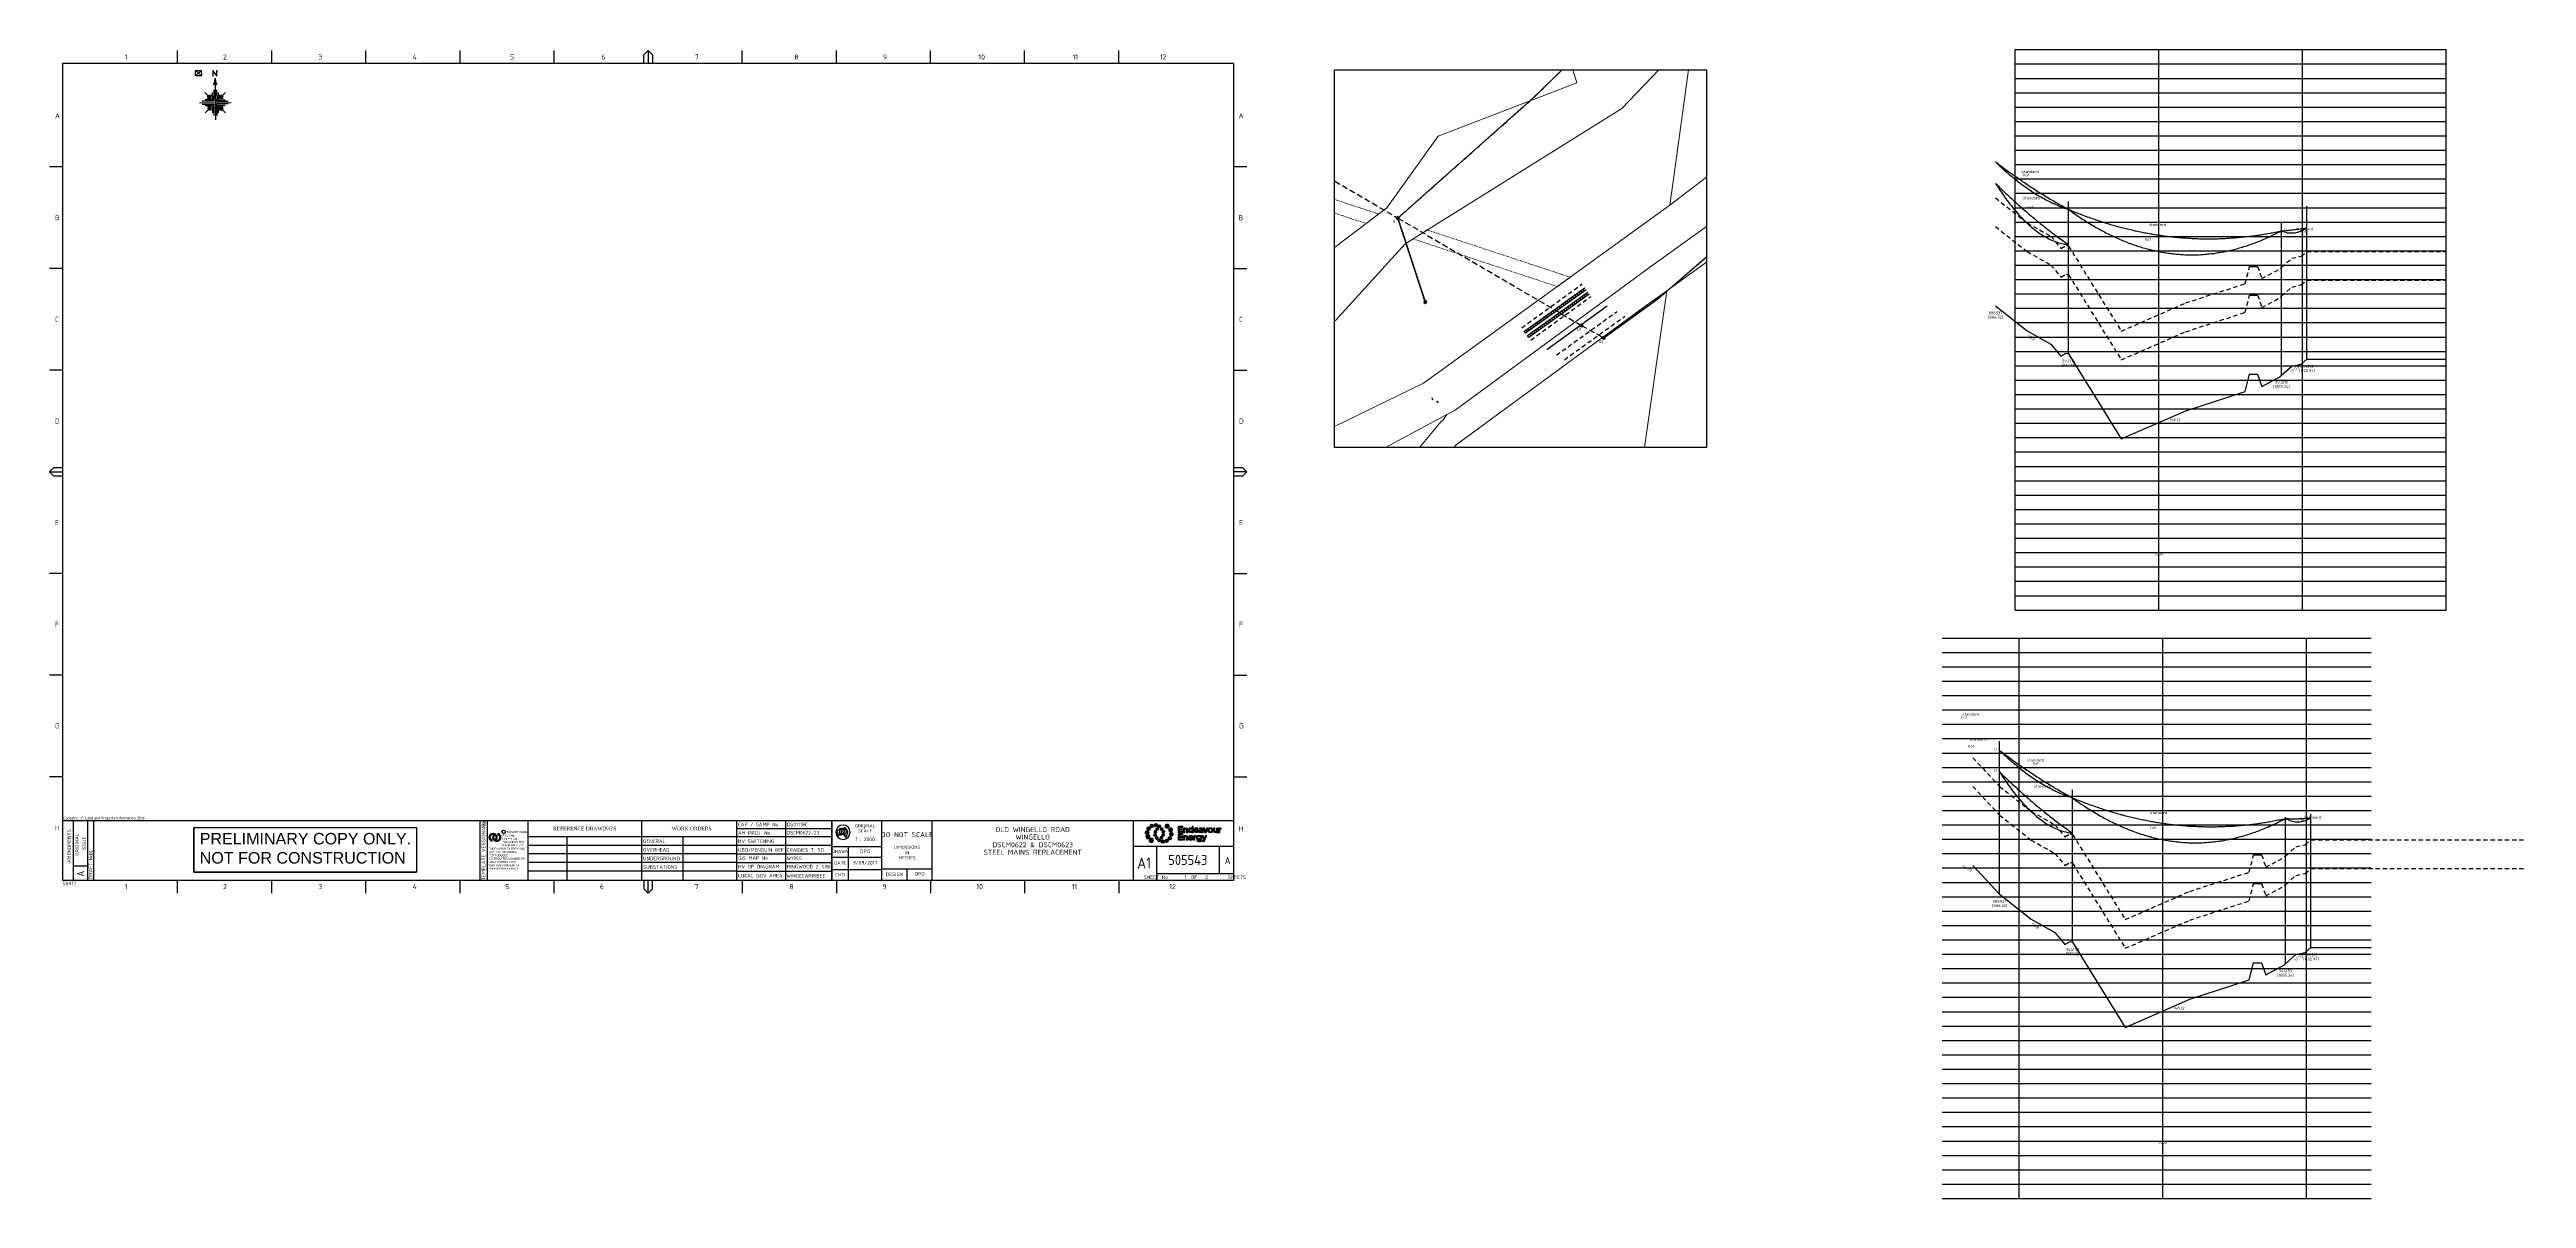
# Paper-space layout 'A1 - Plan (2)' of a CAD drawing. Header units: metres. Extents: x -21 to 1704, y -215 to 584.
import ezdxf
from ezdxf.enums import TextEntityAlignment as Align

# ---------------------------------------------------------------- set-up
doc = ezdxf.new("R2010")
doc.units = ezdxf.units.M
for name, pattern in [('Cable Exist OH', [1, 1, 0]), ('Cable New OH', [6, 4, -2]), ('Dash', [5, 3, -2]), ('HIDDEN', [0.375, 0.25, -0.125]), ('HIDDEN2', [0.1875, 0.125, -0.0625])]:
    doc.linetypes.add(name, pattern=pattern)
doc.layers.get('0').update_dxf_attribs({"color": 6})
for name, color, linetype, lineweight in [('Cadastre Land Parcels_SP_EXT', 8, 'Continuous', 5), ('Cadastre Other Property_SP_EXT', 8, 'HIDDEN', 5), ('Cadastre Roads_SP_EXT', 8, 'Continuous', 5)]:
    doc.layers.add(name, color=color, linetype=linetype, lineweight=lineweight)
for name, color, linetype in [('Mains_HV_EXT', 7, 'Continuous'), ('Mains_HV_New_B10', 2, 'Continuous'), ('Mains_LV_EXT', 7, 'Continuous'), ('Notes', 7, 'Continuous'), ('OH_Details_SP_MISC', 7, 'Continuous'), ('SupportsUG_SP_EXT', 7, 'Continuous')]:
    doc.layers.add(name, color=color, linetype=linetype)
doc.layers.add('Viewports', color=6, linetype='Continuous', plot=False)
doc.styles.add('ARIAL', font='arial.ttf', dxfattribs={"height": 2})
doc.styles.add('iecARIAL', font='arial.ttf', dxfattribs={"height": 2})
doc.styles.add('iecISOCP', font='isocp.shx')
doc.styles.add('iecTimesNewRoman', font='times.ttf')
doc.styles.add('ISOCP', font='isocp.shx', dxfattribs={"height": 1.75})
doc.styles.get("Standard").update_dxf_attribs({"font": 'arial.ttf'})
doc.linetypes.add('IE Trench HV', pattern='A,7,-0.2,["/",Standard,S=3,R=0,X=0,Y=-1.4],-2.5', length=9.7)

# ---------------------------------------------------------------- blocks, each defined once
blk = doc.blocks.new('A$C30A46249')
at = {"color": 7, "lineweight": -3, "insert": (6.9, 5), "char_height": 1.79, "attachment_point": 7, "line_spacing_factor": 1.2}
blk.add_mtext('{\\fCalibri|b0|i0|c0|p34;\\C256;Cadastre: \\fMS Gothic|b0|i0|c128|p49;\\C250;\\c2236962;Ⓒ\\fMS Gothic|b0|i0|c0|p49; \\fCalibri|b0|i0|c0|p34;\\C256;Land and Property Information 2016}', dxfattribs=at)
blk = doc.blocks.new('EE_LOGO_SMALL')
at = {"layer": 'Notes'}
h = blk.add_hatch(color=256, dxfattribs=at)
edge = h.paths.add_edge_path()
edge.add_spline(control_points=[(-8.4, 2), (-9.2, 2), (-9.8, 1.4), (-9.8, 0.7), (-9.9, -0.1), (-9.3, -0.7), (-8.6, -0.8), (-7.8, -0.8), (-7.2, -0.2), (-7.1, 0.5), (-7.1, 1.3), (-7.7, 1.9), (-8.4, 2)], knot_values=[0, 0, 0, 0, 1, 1, 1, 2, 2, 2, 3, 3, 3, 4, 4, 4, 4], degree=3, periodic=0)
h = blk.add_hatch(color=256, dxfattribs=at)
edge = h.paths.add_edge_path()
edge.add_spline(control_points=[(-6.8, 4.5), (-7.4, 4.8), (-8.2, 4.6), (-8.6, 4), (-8.9, 3.4), (-8.7, 2.6), (-8.1, 2.2), (-7.5, 1.9), (-6.7, 2.1), (-6.3, 2.7), (-6, 3.3), (-6.2, 4.1), (-6.8, 4.5)], knot_values=[0, 0, 0, 0, 1, 1, 1, 2, 2, 2, 3, 3, 3, 4, 4, 4, 4], degree=3, periodic=0)
h = blk.add_hatch(color=256, dxfattribs=at)
edge = h.paths.add_edge_path()
edge.add_spline(control_points=[(-4.2, 5.9), (-4.6, 6.5), (-5.3, 6.6), (-5.9, 6.3), (-6.4, 5.9), (-6.6, 5.1), (-6.2, 4.6), (-5.9, 4), (-5.1, 3.8), (-4.6, 4.2), (-4, 4.6), (-3.8, 5.3), (-4.2, 5.9)], knot_values=[0, 0, 0, 0, 1, 1, 1, 2, 2, 2, 3, 3, 3, 4, 4, 4, 4], degree=3, periodic=0)
h = blk.add_hatch(color=256, dxfattribs=at)
edge = h.paths.add_edge_path()
edge.add_spline(control_points=[(-1.3, 5.9), (-1.4, 6.5), (-2, 7), (-2.6, 6.9), (-3.3, 6.9), (-3.7, 6.3), (-3.7, 5.6), (-3.6, 5), (-3, 4.5), (-2.4, 4.6), (-1.7, 4.7), (-1.3, 5.2), (-1.3, 5.9)], knot_values=[0, 0, 0, 0, 1, 1, 1, 2, 2, 2, 3, 3, 3, 4, 4, 4, 4], degree=3, periodic=0)
h = blk.add_hatch(color=256, dxfattribs=at)
edge = h.paths.add_edge_path()
edge.add_spline(control_points=[(-2.5, 2.1), (-3, 2.2), (-3.5, 1.9), (-3.6, 1.3), (-3.7, 0.8), (-3.4, 0.3), (-2.9, 0.2), (-2.4, 0.1), (-1.9, 0.4), (-1.8, 0.9), (-1.7, 1.5), (-2, 2), (-2.5, 2.1)], knot_values=[0, 0, 0, 0, 1, 1, 1, 2, 2, 2, 3, 3, 3, 4, 4, 4, 4], degree=3, periodic=0)
h = blk.add_hatch(color=256, dxfattribs=at)
edge = h.paths.add_edge_path()
edge.add_spline(control_points=[(1, 4.9), (1, 4.3), (0.5, 3.8), (-0.1, 3.8), (-0.7, 3.8), (-1.2, 4.3), (-1.2, 4.9), (-1.2, 5.5), (-0.7, 6), (-0.1, 6), (0.5, 6), (1, 5.5), (1, 4.9)], knot_values=[0, 0, 0, 0, 1, 1, 1, 2, 2, 2, 3, 3, 3, 4, 4, 4, 4], degree=3, periodic=0)
edge = h.paths.add_edge_path()
edge.add_spline(control_points=[(-1.4, 4), (-1.9, 4.1), (-2.4, 3.8), (-2.5, 3.3), (-2.6, 2.7), (-2.3, 2.2), (-1.8, 2.1), (-1.3, 2), (-0.7, 2.3), (-0.6, 2.9), (-0.5, 3.4), (-0.9, 3.9), (-1.4, 4)], knot_values=[0, 0, 0, 0, 1, 1, 1, 2, 2, 2, 3, 3, 3, 4, 4, 4, 4], degree=3, periodic=0)
h = blk.add_hatch(color=256, dxfattribs=at)
edge = h.paths.add_edge_path()
edge.add_spline(control_points=[(2.3, 2.4), (2.8, 2.8), (2.8, 3.4), (2.4, 3.9), (2, 4.3), (1.4, 4.3), (0.9, 3.9), (0.5, 3.6), (0.5, 2.9), (0.9, 2.5), (1.2, 2), (1.9, 2), (2.3, 2.4)], knot_values=[0, 0, 0, 0, 1, 1, 1, 2, 2, 2, 3, 3, 3, 4, 4, 4, 4], degree=3, periodic=0)
edge = h.paths.add_edge_path()
edge.add_spline(control_points=[(1, 4.9), (1, 4.3), (0.5, 3.8), (-0.1, 3.8), (-0.7, 3.8), (-1.2, 4.3), (-1.2, 4.9), (-1.2, 5.5), (-0.7, 6), (-0.1, 6), (0.5, 6), (1, 5.5), (1, 4.9)], knot_values=[0, 0, 0, 0, 1, 1, 1, 2, 2, 2, 3, 3, 3, 4, 4, 4, 4], degree=3, periodic=0)
h = blk.add_hatch(color=256, dxfattribs=at)
edge = h.paths.add_edge_path()
edge.add_spline(control_points=[(1, 4.9), (1, 4.3), (0.5, 3.8), (-0.1, 3.8), (-0.7, 3.8), (-1.2, 4.3), (-1.2, 4.9), (-1.2, 5.5), (-0.7, 6), (-0.1, 6), (0.5, 6), (1, 5.5), (1, 4.9)], knot_values=[0, 0, 0, 0, 1, 1, 1, 2, 2, 2, 3, 3, 3, 4, 4, 4, 4], degree=3, periodic=0)
edge = h.paths.add_edge_path(flags=16)
edge.add_spline(control_points=[(1, 4.9), (1, 4.3), (0.5, 3.8), (-0.1, 3.8), (-0.7, 3.8), (-1.2, 4.3), (-1.2, 4.9), (-1.2, 5.5), (-0.7, 6), (-0.1, 6), (0.5, 6), (1, 5.5), (1, 4.9)], knot_values=[0, 0, 0, 0, 1, 1, 1, 2, 2, 2, 3, 3, 3, 4, 4, 4, 4], degree=3, periodic=0)
h = blk.add_hatch(color=256, dxfattribs=at)
edge = h.paths.add_edge_path()
edge.add_spline(control_points=[(3, 0.2), (3.5, 0.3), (3.8, 0.9), (3.7, 1.4), (3.6, 1.9), (3, 2.3), (2.5, 2.1), (1.9, 2), (1.6, 1.4), (1.8, 0.9), (1.9, 0.4), (2.5, 0.1), (3, 0.2)], knot_values=[0, 0, 0, 0, 1, 1, 1, 2, 2, 2, 3, 3, 3, 4, 4, 4, 4], degree=3, periodic=0)
h = blk.add_hatch(color=256, dxfattribs=at)
edge = h.paths.add_edge_path()
edge.add_spline(control_points=[(7, 4.9), (7, 4), (6.3, 3.4), (5.5, 3.4), (4.6, 3.4), (4, 4), (4, 4.9), (4, 5.7), (4.6, 6.4), (5.5, 6.4), (6.3, 6.4), (7, 5.7), (7, 4.9)], knot_values=[0, 0, 0, 0, 1, 1, 1, 2, 2, 2, 3, 3, 3, 4, 4, 4, 4], degree=3, periodic=0)
h = blk.add_hatch(color=256, dxfattribs=at)
edge = h.paths.add_edge_path()
edge.add_spline(control_points=[(8.4, 1.1), (9.1, 1.5), (9.4, 2.3), (9.1, 3), (8.8, 3.7), (7.9, 4.1), (7.2, 3.8), (6.5, 3.4), (6.2, 2.6), (6.5, 1.9), (6.8, 1.2), (7.7, 0.8), (8.4, 1.1)], knot_values=[0, 0, 0, 0, 1, 1, 1, 2, 2, 2, 3, 3, 3, 4, 4, 4, 4], degree=3, periodic=0)
h = blk.add_hatch(color=256, dxfattribs=at)
edge = h.paths.add_edge_path()
edge.add_spline(control_points=[(8.3, -1.9), (9, -1.9), (9.7, -1.4), (9.7, -0.6), (9.7, 0.1), (9.2, 0.8), (8.4, 0.8), (7.7, 0.8), (7, 0.3), (7, -0.5), (6.9, -1.2), (7.5, -1.9), (8.3, -1.9)], knot_values=[0, 0, 0, 0, 1, 1, 1, 2, 2, 2, 3, 3, 3, 4, 4, 4, 4], degree=3, periodic=0)
h = blk.add_hatch(color=256, dxfattribs=at)
edge = h.paths.add_edge_path()
edge.add_spline(control_points=[(-8.5, -1.1), (-9.2, -1.4), (-9.6, -2.3), (-9.3, -3), (-8.9, -3.7), (-8.1, -4), (-7.4, -3.7), (-6.7, -3.4), (-6.3, -2.5), (-6.6, -1.8), (-7, -1.1), (-7.8, -0.8), (-8.5, -1.1)], knot_values=[0, 0, 0, 0, 1, 1, 1, 2, 2, 2, 3, 3, 3, 4, 4, 4, 4], degree=3, periodic=0)
h = blk.add_hatch(color=256, dxfattribs=at)
edge = h.paths.add_edge_path()
edge.add_spline(control_points=[(-7.1, -4.8), (-7.1, -4), (-6.5, -3.3), (-5.6, -3.3), (-4.8, -3.3), (-4.1, -4), (-4.1, -4.8), (-4.1, -5.7), (-4.8, -6.3), (-5.6, -6.3), (-6.5, -6.3), (-7.1, -5.7), (-7.1, -4.8)], knot_values=[0, 0, 0, 0, 1, 1, 1, 2, 2, 2, 3, 3, 3, 4, 4, 4, 4], degree=3, periodic=0)
h = blk.add_hatch(color=256, dxfattribs=at)
edge = h.paths.add_edge_path()
edge.add_spline(control_points=[(-3.1, -0.2), (-3.7, -0.3), (-4, -0.8), (-3.8, -1.4), (-3.7, -1.9), (-3.2, -2.2), (-2.6, -2.1), (-2.1, -1.9), (-1.8, -1.4), (-1.9, -0.9), (-2.1, -0.3), (-2.6, 0), (-3.1, -0.2)], knot_values=[0, 0, 0, 0, 1, 1, 1, 2, 2, 2, 3, 3, 3, 4, 4, 4, 4], degree=3, periodic=0)
h = blk.add_hatch(color=256, dxfattribs=at)
edge = h.paths.add_edge_path()
edge.add_spline(control_points=[(-2.5, -2.3), (-2.9, -2.7), (-3, -3.4), (-2.6, -3.8), (-2.2, -4.2), (-1.5, -4.3), (-1.1, -3.9), (-0.7, -3.5), (-0.6, -2.8), (-1, -2.4), (-1.4, -2), (-2, -1.9), (-2.5, -2.3)], knot_values=[0, 0, 0, 0, 1, 1, 1, 2, 2, 2, 3, 3, 3, 4, 4, 4, 4], degree=3, periodic=0)
h = blk.add_hatch(color=256, dxfattribs=at)
edge = h.paths.add_edge_path()
edge.add_spline(control_points=[(-1.2, -4.8), (-1.2, -4.2), (-0.7, -3.7), (-0.1, -3.7), (0.5, -3.7), (1, -4.2), (1, -4.8), (1, -5.4), (0.5, -5.9), (-0.1, -5.9), (-0.7, -5.9), (-1.2, -5.4), (-1.2, -4.8)], knot_values=[0, 0, 0, 0, 1, 1, 1, 2, 2, 2, 3, 3, 3, 4, 4, 4, 4], degree=3, periodic=0)
h = blk.add_hatch(color=256, dxfattribs=at)
edge = h.paths.add_edge_path()
edge.add_spline(control_points=[(1.2, -3.9), (1.7, -4.1), (2.2, -3.7), (2.3, -3.2), (2.5, -2.7), (2.1, -2.2), (1.6, -2.1), (1.1, -2), (0.6, -2.3), (0.5, -2.8), (0.4, -3.3), (0.7, -3.8), (1.2, -3.9)], knot_values=[0, 0, 0, 0, 1, 1, 1, 2, 2, 2, 3, 3, 3, 4, 4, 4, 4], degree=3, periodic=0)
h = blk.add_hatch(color=256, dxfattribs=at)
edge = h.paths.add_edge_path()
edge.add_spline(control_points=[(1.2, -5.8), (1.3, -6.5), (1.8, -6.9), (2.5, -6.9), (3.1, -6.8), (3.6, -6.2), (3.5, -5.6), (3.4, -5), (2.9, -4.5), (2.2, -4.6), (1.6, -4.6), (1.1, -5.2), (1.2, -5.8)], knot_values=[0, 0, 0, 0, 1, 1, 1, 2, 2, 2, 3, 3, 3, 4, 4, 4, 4], degree=3, periodic=0)
h = blk.add_hatch(color=256, dxfattribs=at)
edge = h.paths.add_edge_path()
edge.add_spline(control_points=[(2.4, -2), (2.9, -2.1), (3.4, -1.8), (3.5, -1.3), (3.6, -0.8), (3.3, -0.3), (2.8, -0.2), (2.2, -0.1), (1.7, -0.4), (1.6, -0.9), (1.5, -1.4), (1.8, -1.9), (2.4, -2)], knot_values=[0, 0, 0, 0, 1, 1, 1, 2, 2, 2, 3, 3, 3, 4, 4, 4, 4], degree=3, periodic=0)
h = blk.add_hatch(color=256, dxfattribs=at)
edge = h.paths.add_edge_path()
edge.add_spline(control_points=[(4, -5.8), (4.4, -6.4), (5.2, -6.6), (5.7, -6.2), (6.3, -5.8), (6.5, -5.1), (6.1, -4.5), (5.7, -4), (5, -3.8), (4.4, -4.2), (3.8, -4.5), (3.7, -5.3), (4, -5.8)], knot_values=[0, 0, 0, 0, 1, 1, 1, 2, 2, 2, 3, 3, 3, 4, 4, 4, 4], degree=3, periodic=0)
h = blk.add_hatch(color=256, dxfattribs=at)
edge = h.paths.add_edge_path()
edge.add_spline(control_points=[(6.7, -4.4), (7.3, -4.8), (8.1, -4.6), (8.4, -4), (8.8, -3.3), (8.6, -2.6), (8, -2.2), (7.3, -1.8), (6.6, -2.1), (6.2, -2.7), (5.8, -3.3), (6, -4.1), (6.7, -4.4)], knot_values=[0, 0, 0, 0, 1, 1, 1, 2, 2, 2, 3, 3, 3, 4, 4, 4, 4], degree=3, periodic=0)
at = {"layer": 'Notes', "lineweight": 0}
for points in [[(1.8, 2.1), (1.8, 2.1)], [(-2, -2.1), (-2, -2.1)]]:
    blk.add_lwpolyline(points, dxfattribs=at)
for points in [[(-8.4, 2), (-9.2, 2), (-9.8, 1.4), (-9.8, 0.7), (-9.9, -0.1), (-9.3, -0.7), (-8.6, -0.8), (-7.8, -0.8), (-7.2, -0.2), (-7.1, 0.5), (-7.1, 1.3), (-7.7, 1.9), (-8.4, 2)], [(-6.8, 4.5), (-7.4, 4.8), (-8.2, 4.6), (-8.6, 4), (-8.9, 3.4), (-8.7, 2.6), (-8.1, 2.2), (-7.5, 1.9), (-6.7, 2.1), (-6.3, 2.7), (-6, 3.3), (-6.2, 4.1), (-6.8, 4.5)], [(-4.2, 5.9), (-4.6, 6.5), (-5.3, 6.6), (-5.9, 6.3), (-6.4, 5.9), (-6.6, 5.1), (-6.2, 4.6), (-5.9, 4), (-5.1, 3.8), (-4.6, 4.2), (-4, 4.6), (-3.8, 5.3), (-4.2, 5.9)], [(-1.3, 5.9), (-1.4, 6.5), (-2, 7), (-2.6, 6.9), (-3.3, 6.9), (-3.7, 6.3), (-3.7, 5.6), (-3.6, 5), (-3, 4.5), (-2.4, 4.6), (-1.7, 4.7), (-1.3, 5.2), (-1.3, 5.9)], [(-2.5, 2.1), (-3, 2.2), (-3.5, 1.9), (-3.6, 1.3), (-3.7, 0.8), (-3.4, 0.3), (-2.9, 0.2), (-2.4, 0.1), (-1.9, 0.4), (-1.8, 0.9), (-1.7, 1.5), (-2, 2), (-2.5, 2.1)], [(-1.4, 4), (-1.9, 4.1), (-2.4, 3.8), (-2.5, 3.3), (-2.6, 2.7), (-2.3, 2.2), (-1.8, 2.1), (-1.3, 2), (-0.7, 2.3), (-0.6, 2.9), (-0.5, 3.4), (-0.9, 3.9), (-1.4, 4)], [(1, 4.9), (1, 4.3), (0.5, 3.8), (-0.1, 3.8), (-0.7, 3.8), (-1.2, 4.3), (-1.2, 4.9), (-1.2, 5.5), (-0.7, 6), (-0.1, 6), (0.5, 6), (1, 5.5), (1, 4.9)], [(1, 4.9), (1, 4.3), (0.5, 3.8), (-0.1, 3.8), (-0.7, 3.8), (-1.2, 4.3), (-1.2, 4.9), (-1.2, 5.5), (-0.7, 6), (-0.1, 6), (0.5, 6), (1, 5.5), (1, 4.9)], [(2.3, 2.4), (2.8, 2.8), (2.8, 3.4), (2.4, 3.9), (2, 4.3), (1.4, 4.3), (0.9, 3.9), (0.5, 3.6), (0.5, 2.9), (0.9, 2.5), (1.2, 2), (1.9, 2), (2.3, 2.4)], [(3, 0.2), (3.5, 0.3), (3.8, 0.9), (3.7, 1.4), (3.6, 1.9), (3, 2.3), (2.5, 2.1), (1.9, 2), (1.6, 1.4), (1.8, 0.9), (1.9, 0.4), (2.5, 0.1), (3, 0.2)], [(7, 4.9), (7, 4), (6.3, 3.4), (5.5, 3.4), (4.6, 3.4), (4, 4), (4, 4.9), (4, 5.7), (4.6, 6.4), (5.5, 6.4), (6.3, 6.4), (7, 5.7), (7, 4.9)], [(8.4, 1.1), (9.1, 1.5), (9.4, 2.3), (9.1, 3), (8.8, 3.7), (7.9, 4.1), (7.2, 3.8), (6.5, 3.4), (6.2, 2.6), (6.5, 1.9), (6.8, 1.2), (7.7, 0.8), (8.4, 1.1)], [(8.3, -1.9), (9, -1.9), (9.7, -1.4), (9.7, -0.6), (9.7, 0.1), (9.2, 0.8), (8.4, 0.8), (7.7, 0.8), (7, 0.3), (7, -0.5), (6.9, -1.2), (7.5, -1.9), (8.3, -1.9)], [(-8.5, -1.1), (-9.2, -1.4), (-9.6, -2.3), (-9.3, -3), (-8.9, -3.7), (-8.1, -4), (-7.4, -3.7), (-6.7, -3.4), (-6.3, -2.5), (-6.6, -1.8), (-7, -1.1), (-7.8, -0.8), (-8.5, -1.1)], [(-7.1, -4.8), (-7.1, -4), (-6.5, -3.3), (-5.6, -3.3), (-4.8, -3.3), (-4.1, -4), (-4.1, -4.8), (-4.1, -5.7), (-4.8, -6.3), (-5.6, -6.3), (-6.5, -6.3), (-7.1, -5.7), (-7.1, -4.8)], [(-3.1, -0.2), (-3.7, -0.3), (-4, -0.8), (-3.8, -1.4), (-3.7, -1.9), (-3.2, -2.2), (-2.6, -2.1), (-2.1, -1.9), (-1.8, -1.4), (-1.9, -0.9), (-2.1, -0.3), (-2.6, 0), (-3.1, -0.2)], [(-2.5, -2.3), (-2.9, -2.7), (-3, -3.4), (-2.6, -3.8), (-2.2, -4.2), (-1.5, -4.3), (-1.1, -3.9), (-0.7, -3.5), (-0.6, -2.8), (-1, -2.4), (-1.4, -2), (-2, -1.9), (-2.5, -2.3)], [(-1.2, -4.8), (-1.2, -4.2), (-0.7, -3.7), (-0.1, -3.7), (0.5, -3.7), (1, -4.2), (1, -4.8), (1, -5.4), (0.5, -5.9), (-0.1, -5.9), (-0.7, -5.9), (-1.2, -5.4), (-1.2, -4.8)], [(1.2, -3.9), (1.7, -4.1), (2.2, -3.7), (2.3, -3.2), (2.5, -2.7), (2.1, -2.2), (1.6, -2.1), (1.1, -2), (0.6, -2.3), (0.5, -2.8), (0.4, -3.3), (0.7, -3.8), (1.2, -3.9)], [(1.2, -5.8), (1.3, -6.5), (1.8, -6.9), (2.5, -6.9), (3.1, -6.8), (3.6, -6.2), (3.5, -5.6), (3.4, -5), (2.9, -4.5), (2.2, -4.6), (1.6, -4.6), (1.1, -5.2), (1.2, -5.8)], [(2.4, -2), (2.9, -2.1), (3.4, -1.8), (3.5, -1.3), (3.6, -0.8), (3.3, -0.3), (2.8, -0.2), (2.2, -0.1), (1.7, -0.4), (1.6, -0.9), (1.5, -1.4), (1.8, -1.9), (2.4, -2)], [(4, -5.8), (4.4, -6.4), (5.2, -6.6), (5.7, -6.2), (6.3, -5.8), (6.5, -5.1), (6.1, -4.5), (5.7, -4), (5, -3.8), (4.4, -4.2), (3.8, -4.5), (3.7, -5.3), (4, -5.8)], [(6.7, -4.4), (7.3, -4.8), (8.1, -4.6), (8.4, -4), (8.8, -3.3), (8.6, -2.6), (8, -2.2), (7.3, -1.8), (6.6, -2.1), (6.2, -2.7), (5.8, -3.3), (6, -4.1), (6.7, -4.4)]]:
    blk.add_open_spline(points, degree=3, knots=[0, 0, 0, 0, 1, 1, 1, 2, 2, 2, 3, 3, 3, 4, 4, 4, 4], dxfattribs=at)
blk = doc.blocks.new('EE_COPYRIGHT_A1')
at = {"layer": 'Notes'}
blk.add_circle((9.5, -0.8), 1.15, dxfattribs=at)
at = {"xscale": 0.4, "yscale": 0.4, "zscale": 0.4}
blk.add_blockref('EE_LOGO_SMALL', (4, -4.3), dxfattribs=at)
at = {"layer": 'Notes', "insert": (0, 0), "char_height": 1.25, "width": 24.121, "attachment_point": 1, "style": 'ARIAL'}
blk.add_mtext('\\pt8.75;               ^I{\\H1.2x;C } THIS DRAWING\\P\\pi-8.75,l8.75,t8.75,20;       ^IAND THE ^I\\P\\pi0,t8.75;COPYRIGHT\\P\\pi-8.75,t1.25,8.75;^I^ITHEREIN IS THE PROPERTY  OF \\P\\pi0,l0,t1.25;ENDEAVOUR ENERGY AND MAY NOT BE COPIED, REPRODUCED, DISTRIBUTED, LOANED OR USED WITHOUT THE WRITTEN CONSENT OF ENDEAVOUR ENERGY', dxfattribs=at)
blk = doc.blocks.new('EE_LOGO')
h = blk.add_hatch(color=7)
edge = h.paths.add_edge_path()
edge.add_spline(control_points=[(-25.3, 1.9), (-26.1, 2), (-26.7, 1.4), (-26.8, 0.7), (-26.8, -0.1), (-26.2, -0.7), (-25.5, -0.8), (-24.7, -0.8), (-24.1, -0.2), (-24.1, 0.5), (-24, 1.3), (-24.6, 1.9), (-25.3, 1.9)], knot_values=[0, 0, 0, 0, 1, 1, 1, 2, 2, 2, 3, 3, 3, 4, 4, 4, 4], degree=3, periodic=0)
h = blk.add_hatch(color=7)
edge = h.paths.add_edge_path()
edge.add_spline(control_points=[(-23.7, 4.5), (-24.3, 4.8), (-25.1, 4.6), (-25.5, 4), (-25.8, 3.4), (-25.6, 2.6), (-25, 2.2), (-24.4, 1.9), (-23.6, 2.1), (-23.3, 2.7), (-22.9, 3.3), (-23.1, 4.1), (-23.7, 4.5)], knot_values=[0, 0, 0, 0, 1, 1, 1, 2, 2, 2, 3, 3, 3, 4, 4, 4, 4], degree=3, periodic=0)
h = blk.add_hatch(color=7)
edge = h.paths.add_edge_path()
edge.add_spline(control_points=[(-21.1, 5.9), (-21.5, 6.4), (-22.2, 6.6), (-22.8, 6.2), (-23.4, 5.9), (-23.5, 5.1), (-23.2, 4.5), (-22.8, 4), (-22.1, 3.8), (-21.5, 4.2), (-20.9, 4.5), (-20.7, 5.3), (-21.1, 5.9)], knot_values=[0, 0, 0, 0, 1, 1, 1, 2, 2, 2, 3, 3, 3, 4, 4, 4, 4], degree=3, periodic=0)
h = blk.add_hatch(color=7)
edge = h.paths.add_edge_path()
edge.add_spline(control_points=[(-19.4, 2.1), (-19.9, 2.2), (-20.4, 1.8), (-20.6, 1.3), (-20.7, 0.8), (-20.3, 0.3), (-19.8, 0.2), (-19.3, 0.1), (-18.8, 0.4), (-18.7, 0.9), (-18.6, 1.4), (-18.9, 1.9), (-19.4, 2.1)], knot_values=[0, 0, 0, 0, 1, 1, 1, 2, 2, 2, 3, 3, 3, 4, 4, 4, 4], degree=3, periodic=0)
h = blk.add_hatch(color=7)
edge = h.paths.add_edge_path()
edge.add_spline(control_points=[(-18.3, 5.9), (-18.3, 6.5), (-18.9, 7), (-19.5, 6.9), (-20.2, 6.8), (-20.6, 6.3), (-20.6, 5.6), (-20.5, 5), (-20, 4.5), (-19.3, 4.6), (-18.7, 4.7), (-18.2, 5.2), (-18.3, 5.9)], knot_values=[0, 0, 0, 0, 1, 1, 1, 2, 2, 2, 3, 3, 3, 4, 4, 4, 4], degree=3, periodic=0)
h = blk.add_hatch(color=7)
edge = h.paths.add_edge_path()
edge.add_spline(control_points=[(-15.9, 4.9), (-15.9, 4.3), (-16.4, 3.8), (-17, 3.8), (-17.6, 3.8), (-18.1, 4.3), (-18.1, 4.9), (-18.1, 5.5), (-17.6, 5.9), (-17, 5.9), (-16.4, 5.9), (-15.9, 5.5), (-15.9, 4.9)], knot_values=[0, 0, 0, 0, 1, 1, 1, 2, 2, 2, 3, 3, 3, 4, 4, 4, 4], degree=3, periodic=0)
edge = h.paths.add_edge_path()
edge.add_spline(control_points=[(-18.3, 4), (-18.8, 4.1), (-19.3, 3.8), (-19.4, 3.2), (-19.5, 2.7), (-19.2, 2.2), (-18.7, 2.1), (-18.2, 2), (-17.7, 2.3), (-17.6, 2.8), (-17.5, 3.4), (-17.8, 3.9), (-18.3, 4)], knot_values=[0, 0, 0, 0, 1, 1, 1, 2, 2, 2, 3, 3, 3, 4, 4, 4, 4], degree=3, periodic=0)
h = blk.add_hatch(color=7)
edge = h.paths.add_edge_path()
edge.add_spline(control_points=[(-14.6, 2.4), (-14.2, 2.7), (-14.1, 3.4), (-14.5, 3.8), (-14.9, 4.3), (-15.6, 4.3), (-16, 3.9), (-16.4, 3.5), (-16.5, 2.9), (-16.1, 2.4), (-15.7, 2), (-15, 2), (-14.6, 2.4)], knot_values=[0, 0, 0, 0, 1, 1, 1, 2, 2, 2, 3, 3, 3, 4, 4, 4, 4], degree=3, periodic=0)
edge = h.paths.add_edge_path()
edge.add_spline(control_points=[(-15.9, 4.9), (-15.9, 4.3), (-16.4, 3.8), (-17, 3.8), (-17.6, 3.8), (-18.1, 4.3), (-18.1, 4.9), (-18.1, 5.5), (-17.6, 5.9), (-17, 5.9), (-16.4, 5.9), (-15.9, 5.5), (-15.9, 4.9)], knot_values=[0, 0, 0, 0, 1, 1, 1, 2, 2, 2, 3, 3, 3, 4, 4, 4, 4], degree=3, periodic=0)
h = blk.add_hatch(color=7)
edge = h.paths.add_edge_path()
edge.add_spline(control_points=[(-15.9, 4.9), (-15.9, 4.3), (-16.4, 3.8), (-17, 3.8), (-17.6, 3.8), (-18.1, 4.3), (-18.1, 4.9), (-18.1, 5.5), (-17.6, 5.9), (-17, 5.9), (-16.4, 5.9), (-15.9, 5.5), (-15.9, 4.9)], knot_values=[0, 0, 0, 0, 1, 1, 1, 2, 2, 2, 3, 3, 3, 4, 4, 4, 4], degree=3, periodic=0)
edge = h.paths.add_edge_path(flags=16)
edge.add_spline(control_points=[(-15.9, 4.9), (-15.9, 4.3), (-16.4, 3.8), (-17, 3.8), (-17.6, 3.8), (-18.1, 4.3), (-18.1, 4.9), (-18.1, 5.5), (-17.6, 5.9), (-17, 5.9), (-16.4, 5.9), (-15.9, 5.5), (-15.9, 4.9)], knot_values=[0, 0, 0, 0, 1, 1, 1, 2, 2, 2, 3, 3, 3, 4, 4, 4, 4], degree=3, periodic=0)
h = blk.add_hatch(color=7)
edge = h.paths.add_edge_path()
edge.add_spline(control_points=[(-13.9, 0.2), (-13.4, 0.3), (-13.1, 0.9), (-13.2, 1.4), (-13.4, 1.9), (-13.9, 2.2), (-14.4, 2.1), (-15, 2), (-15.3, 1.4), (-15.2, 0.9), (-15, 0.4), (-14.5, 0), (-13.9, 0.2)], knot_values=[0, 0, 0, 0, 1, 1, 1, 2, 2, 2, 3, 3, 3, 4, 4, 4, 4], degree=3, periodic=0)
h = blk.add_hatch(color=7)
edge = h.paths.add_edge_path()
edge.add_spline(control_points=[(-9.9, 4.9), (-9.9, 4), (-10.6, 3.4), (-11.4, 3.4), (-12.3, 3.4), (-13, 4), (-13, 4.9), (-13, 5.7), (-12.3, 6.4), (-11.4, 6.4), (-10.6, 6.4), (-9.9, 5.7), (-9.9, 4.9)], knot_values=[0, 0, 0, 0, 1, 1, 1, 2, 2, 2, 3, 3, 3, 4, 4, 4, 4], degree=3, periodic=0)
h = blk.add_hatch(color=7)
edge = h.paths.add_edge_path()
edge.add_spline(control_points=[(-8.6, 1.1), (-7.8, 1.4), (-7.5, 2.3), (-7.8, 3), (-8.1, 3.7), (-9, 4.1), (-9.7, 3.7), (-10.4, 3.4), (-10.7, 2.6), (-10.4, 1.9), (-10.1, 1.1), (-9.3, 0.8), (-8.6, 1.1)], knot_values=[0, 0, 0, 0, 1, 1, 1, 2, 2, 2, 3, 3, 3, 4, 4, 4, 4], degree=3, periodic=0)
h = blk.add_hatch(color=7)
edge = h.paths.add_edge_path()
edge.add_spline(control_points=[(-8.7, -1.9), (-7.9, -2), (-7.3, -1.4), (-7.2, -0.6), (-7.2, 0.1), (-7.8, 0.7), (-8.5, 0.8), (-9.3, 0.8), (-9.9, 0.3), (-9.9, -0.5), (-10, -1.2), (-9.4, -1.9), (-8.7, -1.9)], knot_values=[0, 0, 0, 0, 1, 1, 1, 2, 2, 2, 3, 3, 3, 4, 4, 4, 4], degree=3, periodic=0)
h = blk.add_hatch(color=7)
edge = h.paths.add_edge_path()
edge.add_spline(control_points=[(-3.9, 0.4), (-3.9, 0.4), (-3.9, 4.3), (-3.9, 4.3), (-3.9, 4.3), (-3.9, 4.9), (-3.3, 4.9), (-2.7, 4.9), (-0.5, 4.9), (-0.5, 4.9), (-0.5, 4.9), (-0.5, 4), (-0.5, 4), (-0.5, 4), (-2.9, 4), (-2.9, 4), (-2.9, 4), (-2.9, 3.1), (-2.9, 3.1), (-2.9, 3.1), (-0.8, 3.1), (-0.8, 3.1), (-0.8, 3.1), (-0.8, 2.2), (-0.8, 2.2), (-0.8, 2.2), (-2.9, 2.2), (-2.9, 2.2), (-2.9, 2.2), (-2.9, 1.3), (-2.9, 1.3), (-2.9, 1.3), (-0.5, 1.3), (-0.5, 1.3), (-0.5, 1.3), (-0.5, 0.4), (-0.5, 0.4), (-0.5, 0.4), (-3.9, 0.4), (-3.9, 0.4)], knot_values=[0, 0, 0, 0, 1, 1, 1, 2, 2, 2, 3, 3, 3, 4, 4, 4, 5, 5, 5, 6, 6, 6, 7, 7, 7, 8, 8, 8, 9, 9, 9, 10, 10, 10, 11, 11, 11, 12, 12, 12, 13, 13, 13, 13], degree=3, periodic=0)
h = blk.add_hatch(color=7)
edge = h.paths.add_edge_path()
edge.add_spline(control_points=[(1.9, 0.4), (1.9, 0.4), (1.9, 2.3), (1.9, 2.3), (1.9, 2.8), (1.7, 3), (1.4, 3), (1, 3), (0.8, 2.8), (0.8, 2.3), (0.8, 2.3), (0.8, 0.4), (0.8, 0.4), (0.8, 0.4), (-0.2, 0.4), (-0.2, 0.4), (-0.2, 0.4), (-0.2, 3.2), (-0.2, 3.3), (-0.2, 3.3), (-0.2, 3.8), (0.4, 3.8), (0.8, 3.8), (0.8, 3.8), (0.8, 3.8), (0.8, 3.8), (0.8, 3.3), (0.8, 3.3), (1, 3.6), (1.3, 3.9), (1.8, 3.9), (2.5, 3.9), (2.9, 3.4), (2.9, 2.6), (2.9, 2.6), (2.9, 0.4), (2.9, 0.4), (2.9, 0.4), (1.9, 0.4), (1.9, 0.4)], knot_values=[0, 0, 0, 0, 1, 1, 1, 2, 2, 2, 3, 3, 3, 4, 4, 4, 5, 5, 5, 6, 6, 6, 7, 7, 7, 8, 8, 8, 9, 9, 9, 10, 10, 10, 11, 11, 11, 12, 12, 12, 13, 13, 13, 13], degree=3, periodic=0)
h = blk.add_hatch(color=7)
edge = h.paths.add_edge_path(flags=16)
edge.add_spline(control_points=[(5.8, 2.1), (5.8, 2.7), (5.4, 3.1), (5, 3.1), (4.5, 3.1), (4.2, 2.7), (4.2, 2.1), (4.2, 2.1), (4.2, 2.1), (4.2, 2.1), (4.2, 1.6), (4.5, 1.2), (5, 1.2), (5.4, 1.2), (5.8, 1.6), (5.8, 2.1), (5.8, 2.1), (5.8, 2.1), (5.8, 2.1)], knot_values=[0, 0, 0, 0, 1, 1, 1, 2, 2, 2, 3, 3, 3, 4, 4, 4, 5, 5, 5, 6, 6, 6, 6], degree=3, periodic=0)
edge = h.paths.add_edge_path()
edge.add_spline(control_points=[(5.8, 0.4), (5.8, 0.4), (5.8, 0.9), (5.8, 0.9), (5.6, 0.6), (5.2, 0.4), (4.7, 0.4), (3.9, 0.4), (3.2, 1), (3.2, 2.1), (3.2, 2.1), (3.2, 2.1), (3.2, 2.1), (3.2, 3.3), (3.9, 3.9), (4.7, 3.9), (5.2, 3.9), (5.6, 3.6), (5.8, 3.4), (5.8, 3.4), (5.8, 4.3), (5.8, 4.3), (5.8, 4.3), (5.8, 4.9), (6.3, 4.9), (6.7, 4.9), (6.7, 4.9), (6.7, 4.9), (6.7, 4.9), (6.7, 0.4), (6.7, 0.4), (6.7, 0.4), (5.8, 0.4), (5.8, 0.4)], knot_values=[0, 0, 0, 0, 1, 1, 1, 2, 2, 2, 3, 3, 3, 4, 4, 4, 5, 5, 5, 6, 6, 6, 7, 7, 7, 8, 8, 8, 9, 9, 9, 10, 10, 10, 11, 11, 11, 11], degree=3, periodic=0)
h = blk.add_hatch(color=7)
edge = h.paths.add_edge_path()
edge.add_spline(control_points=[(8.7, 3.9), (7.7, 3.9), (7, 3.1), (7, 2.1), (7, 2.1), (7, 2.1), (7, 2.1), (7, 1.1), (7.8, 0.4), (8.8, 0.4), (9.4, 0.4), (9.8, 0.6), (10.2, 1), (10.2, 1), (9.6, 1.5), (9.6, 1.5), (9.4, 1.2), (9.1, 1.1), (8.8, 1.1), (8.3, 1.1), (8, 1.5), (8, 1.9), (7.9, 2.2), (7.9, 2.3), (8, 2.4), (8, 2.8), (8.3, 3.1), (8.7, 3.1), (9.1, 3.1), (9.3, 2.8), (9.4, 2.4), (9.4, 2.4), (8.1, 2.4), (8.1, 2.4), (8.1, 2.4), (8.1, 1.8), (8.6, 1.8), (9.2, 1.8), (10.3, 1.8), (10.3, 1.8), (10.3, 1.9), (10.3, 1.9), (10.3, 2), (10.3, 2), (10.3, 2.1), (10.3, 2.1), (10.3, 3), (9.8, 3.9), (8.7, 3.9)], knot_values=[0, 0, 0, 0, 1, 1, 1, 2, 2, 2, 3, 3, 3, 4, 4, 4, 5, 5, 5, 6, 6, 6, 7, 7, 7, 8, 8, 8, 9, 9, 9, 10, 10, 10, 11, 11, 11, 12, 12, 12, 13, 13, 13, 14, 14, 14, 15, 15, 15, 16, 16, 16, 16], degree=3, periodic=0)
h = blk.add_hatch(color=7)
edge = h.paths.add_edge_path(flags=16)
edge.add_spline(control_points=[(12.7, 1.8), (12.5, 1.9), (12.3, 1.9), (12.1, 1.9), (11.7, 1.9), (11.4, 1.8), (11.4, 1.5), (11.4, 1.5), (11.4, 1.5), (11.4, 1.5), (11.4, 1.2), (11.6, 1), (11.9, 1), (12.4, 1), (12.7, 1.3), (12.7, 1.6), (12.7, 1.6), (12.7, 1.8), (12.7, 1.8)], knot_values=[0, 0, 0, 0, 1, 1, 1, 2, 2, 2, 3, 3, 3, 4, 4, 4, 5, 5, 5, 6, 6, 6, 6], degree=3, periodic=0)
edge = h.paths.add_edge_path()
edge.add_spline(control_points=[(12.7, 0.4), (12.7, 0.4), (12.7, 0.8), (12.7, 0.8), (12.4, 0.5), (12.1, 0.4), (11.7, 0.4), (11, 0.4), (10.5, 0.7), (10.5, 1.4), (10.5, 1.4), (10.5, 1.4), (10.5, 1.4), (10.5, 2.2), (11.1, 2.5), (11.9, 2.5), (12.2, 2.5), (12.4, 2.4), (12.7, 2.4), (12.7, 2.4), (12.7, 2.4), (12.7, 2.4), (12.7, 2.8), (12.4, 3.1), (12, 3.1), (11.6, 3.1), (11.3, 3), (11, 2.9), (11, 2.9), (10.8, 3.6), (10.8, 3.6), (11.2, 3.8), (11.5, 3.9), (12.1, 3.9), (13.1, 3.9), (13.6, 3.3), (13.6, 2.4), (13.6, 2.4), (13.6, 0.4), (13.6, 0.4), (13.6, 0.4), (12.7, 0.4), (12.7, 0.4)], knot_values=[0, 0, 0, 0, 1, 1, 1, 2, 2, 2, 3, 3, 3, 4, 4, 4, 5, 5, 5, 6, 6, 6, 7, 7, 7, 8, 8, 8, 9, 9, 9, 10, 10, 10, 11, 11, 11, 12, 12, 12, 13, 13, 13, 14, 14, 14, 14], degree=3, periodic=0)
h = blk.add_hatch(color=7)
edge = h.paths.add_edge_path()
edge.add_spline(control_points=[(15.7, 0.4), (15.7, 0.4), (14.8, 0.4), (14.8, 0.4), (14.8, 0.4), (13.5, 3.8), (13.5, 3.8), (13.5, 3.8), (14.5, 3.8), (14.5, 3.8), (14.5, 3.8), (15.3, 1.6), (15.3, 1.6), (15.3, 1.6), (15.9, 3.3), (15.9, 3.3), (15.9, 3.3), (16, 3.8), (16.4, 3.8), (16.8, 3.8), (17, 3.8), (17, 3.8), (17, 3.8), (15.7, 0.4), (15.7, 0.4)], knot_values=[0, 0, 0, 0, 1, 1, 1, 2, 2, 2, 3, 3, 3, 4, 4, 4, 5, 5, 5, 6, 6, 6, 7, 7, 7, 8, 8, 8, 8], degree=3, periodic=0)
h = blk.add_hatch(color=7)
edge = h.paths.add_edge_path(flags=16)
edge.add_spline(control_points=[(19.5, 2.2), (19.5, 2.7), (19.2, 3.1), (18.6, 3.1), (18.1, 3.1), (17.7, 2.7), (17.7, 2.2), (17.7, 2.2), (17.7, 2.2), (17.7, 2.2), (17.7, 1.7), (18.1, 1.2), (18.6, 1.2), (19.2, 1.2), (19.5, 1.6), (19.5, 2.1), (19.5, 2.1), (19.5, 2.2), (19.5, 2.2)], knot_values=[0, 0, 0, 0, 1, 1, 1, 2, 2, 2, 3, 3, 3, 4, 4, 4, 5, 5, 5, 6, 6, 6, 6], degree=3, periodic=0)
edge = h.paths.add_edge_path()
edge.add_spline(control_points=[(18.6, 0.4), (17.6, 0.4), (16.8, 1.2), (16.8, 2.1), (16.8, 2.1), (16.8, 2.2), (16.8, 2.2), (16.8, 3.1), (17.6, 3.9), (18.6, 3.9), (19.7, 3.9), (20.5, 3.1), (20.5, 2.2), (20.5, 2.2), (20.5, 2.2), (20.5, 2.2), (20.5, 1.2), (19.7, 0.4), (18.6, 0.4)], knot_values=[0, 0, 0, 0, 1, 1, 1, 2, 2, 2, 3, 3, 3, 4, 4, 4, 5, 5, 5, 6, 6, 6, 6], degree=3, periodic=0)
h = blk.add_hatch(color=7)
edge = h.paths.add_edge_path()
edge.add_spline(control_points=[(22.9, 0.4), (22.9, 0.4), (22.9, 0.9), (22.9, 0.9), (22.6, 0.6), (22.4, 0.4), (21.9, 0.4), (21.1, 0.4), (20.7, 0.9), (20.7, 1.6), (20.7, 1.6), (20.7, 3.2), (20.7, 3.3), (20.7, 3.3), (20.7, 3.8), (21.3, 3.8), (21.7, 3.8), (21.7, 3.8), (21.7, 3.8), (21.7, 3.8), (21.7, 1.9), (21.7, 1.9), (21.7, 1.5), (21.9, 1.2), (22.3, 1.2), (22.6, 1.2), (22.9, 1.5), (22.9, 1.9), (22.9, 1.9), (22.9, 3.2), (22.9, 3.3), (22.9, 3.3), (22.9, 3.8), (23.4, 3.8), (23.8, 3.8), (23.8, 3.8), (23.8, 3.8), (23.8, 3.8), (23.8, 0.4), (23.8, 0.4), (23.8, 0.4), (22.9, 0.4), (22.9, 0.4)], knot_values=[0, 0, 0, 0, 1, 1, 1, 2, 2, 2, 3, 3, 3, 4, 4, 4, 5, 5, 5, 6, 6, 6, 7, 7, 7, 8, 8, 8, 9, 9, 9, 10, 10, 10, 11, 11, 11, 12, 12, 12, 13, 13, 13, 14, 14, 14, 14], degree=3, periodic=0)
h = blk.add_hatch(color=7)
edge = h.paths.add_edge_path()
edge.add_spline(control_points=[(26.1, 2.9), (25.5, 2.9), (25.1, 2.5), (25.1, 1.7), (25.1, 1.7), (25.1, 0.4), (25.1, 0.4), (25.1, 0.4), (24.1, 0.4), (24.1, 0.4), (24.1, 0.4), (24.1, 3.2), (24.1, 3.3), (24.1, 3.3), (24.1, 3.8), (24.7, 3.8), (25.2, 3.8), (25.1, 3.8), (25.1, 3.8), (25.1, 3.8), (25.1, 3.1), (25.1, 3.1), (25.3, 3.6), (25.6, 3.9), (26.1, 3.9), (26.1, 3.9), (26.1, 2.9), (26.1, 2.9), (26.1, 2.9), (26.1, 2.9), (26.1, 2.9)], knot_values=[0, 0, 0, 0, 1, 1, 1, 2, 2, 2, 3, 3, 3, 4, 4, 4, 5, 5, 5, 6, 6, 6, 7, 7, 7, 8, 8, 8, 9, 9, 9, 10, 10, 10, 10], degree=3, periodic=0)
h = blk.add_hatch(color=7)
edge = h.paths.add_edge_path()
edge.add_spline(control_points=[(-25.4, -1.1), (-26.2, -1.4), (-26.5, -2.3), (-26.2, -3), (-25.9, -3.7), (-25, -4), (-24.3, -3.7), (-23.6, -3.4), (-23.3, -2.6), (-23.6, -1.8), (-23.9, -1.1), (-24.7, -0.8), (-25.4, -1.1)], knot_values=[0, 0, 0, 0, 1, 1, 1, 2, 2, 2, 3, 3, 3, 4, 4, 4, 4], degree=3, periodic=0)
h = blk.add_hatch(color=7)
edge = h.paths.add_edge_path()
edge.add_spline(control_points=[(-24.1, -4.8), (-24.1, -4), (-23.4, -3.3), (-22.6, -3.3), (-21.7, -3.3), (-21, -4), (-21, -4.8), (-21, -5.7), (-21.7, -6.4), (-22.6, -6.4), (-23.4, -6.4), (-24.1, -5.7), (-24.1, -4.8)], knot_values=[0, 0, 0, 0, 1, 1, 1, 2, 2, 2, 3, 3, 3, 4, 4, 4, 4], degree=3, periodic=0)
h = blk.add_hatch(color=7)
edge = h.paths.add_edge_path()
edge.add_spline(control_points=[(-20.1, -0.2), (-20.6, -0.3), (-20.9, -0.8), (-20.8, -1.4), (-20.6, -1.9), (-20.1, -2.2), (-19.5, -2.1), (-19, -1.9), (-18.7, -1.4), (-18.8, -0.9), (-19, -0.3), (-19.5, 0), (-20.1, -0.2)], knot_values=[0, 0, 0, 0, 1, 1, 1, 2, 2, 2, 3, 3, 3, 4, 4, 4, 4], degree=3, periodic=0)
h = blk.add_hatch(color=7)
edge = h.paths.add_edge_path()
edge.add_spline(control_points=[(-19.4, -2.3), (-19.8, -2.7), (-19.9, -3.4), (-19.5, -3.8), (-19.1, -4.3), (-18.4, -4.3), (-18, -3.9), (-17.6, -3.5), (-17.5, -2.9), (-17.9, -2.4), (-18.3, -2), (-19, -2), (-19.4, -2.3)], knot_values=[0, 0, 0, 0, 1, 1, 1, 2, 2, 2, 3, 3, 3, 4, 4, 4, 4], degree=3, periodic=0)
h = blk.add_hatch(color=7)
edge = h.paths.add_edge_path()
edge.add_spline(control_points=[(-18.1, -4.8), (-18.1, -4.2), (-17.6, -3.8), (-17, -3.8), (-16.4, -3.8), (-15.9, -4.2), (-15.9, -4.8), (-15.9, -5.4), (-16.4, -5.9), (-17, -5.9), (-17.6, -5.9), (-18.1, -5.4), (-18.1, -4.8)], knot_values=[0, 0, 0, 0, 1, 1, 1, 2, 2, 2, 3, 3, 3, 4, 4, 4, 4], degree=3, periodic=0)
h = blk.add_hatch(color=7)
edge = h.paths.add_edge_path()
edge.add_spline(control_points=[(-15.7, -4), (-15.2, -4.1), (-14.7, -3.7), (-14.6, -3.2), (-14.5, -2.7), (-14.8, -2.2), (-15.3, -2.1), (-15.8, -2), (-16.3, -2.3), (-16.4, -2.8), (-16.5, -3.3), (-16.2, -3.8), (-15.7, -4)], knot_values=[0, 0, 0, 0, 1, 1, 1, 2, 2, 2, 3, 3, 3, 4, 4, 4, 4], degree=3, periodic=0)
h = blk.add_hatch(color=7)
edge = h.paths.add_edge_path()
edge.add_spline(control_points=[(-15.7, -5.8), (-15.7, -6.5), (-15.1, -7), (-14.5, -6.9), (-13.8, -6.8), (-13.3, -6.3), (-13.4, -5.6), (-13.5, -5), (-14, -4.5), (-14.7, -4.6), (-15.3, -4.6), (-15.8, -5.2), (-15.7, -5.8)], knot_values=[0, 0, 0, 0, 1, 1, 1, 2, 2, 2, 3, 3, 3, 4, 4, 4, 4], degree=3, periodic=0)
h = blk.add_hatch(color=7)
edge = h.paths.add_edge_path()
edge.add_spline(control_points=[(-14.6, -2), (-14.1, -2.2), (-13.6, -1.8), (-13.4, -1.3), (-13.3, -0.8), (-13.7, -0.3), (-14.2, -0.2), (-14.7, -0.1), (-15.2, -0.4), (-15.3, -0.9), (-15.4, -1.4), (-15.1, -1.9), (-14.6, -2)], knot_values=[0, 0, 0, 0, 1, 1, 1, 2, 2, 2, 3, 3, 3, 4, 4, 4, 4], degree=3, periodic=0)
h = blk.add_hatch(color=7)
edge = h.paths.add_edge_path()
edge.add_spline(control_points=[(-12.9, -5.9), (-12.5, -6.4), (-11.8, -6.6), (-11.2, -6.2), (-10.6, -5.9), (-10.5, -5.1), (-10.8, -4.5), (-11.2, -4), (-11.9, -3.8), (-12.5, -4.2), (-13.1, -4.5), (-13.2, -5.3), (-12.9, -5.9)], knot_values=[0, 0, 0, 0, 1, 1, 1, 2, 2, 2, 3, 3, 3, 4, 4, 4, 4], degree=3, periodic=0)
h = blk.add_hatch(color=7)
edge = h.paths.add_edge_path()
edge.add_spline(control_points=[(-10.3, -4.4), (-9.7, -4.8), (-8.9, -4.6), (-8.5, -4), (-8.1, -3.4), (-8.4, -2.6), (-9, -2.2), (-9.6, -1.9), (-10.4, -2.1), (-10.7, -2.7), (-11.1, -3.3), (-10.9, -4.1), (-10.3, -4.4)], knot_values=[0, 0, 0, 0, 1, 1, 1, 2, 2, 2, 3, 3, 3, 4, 4, 4, 4], degree=3, periodic=0)
h = blk.add_hatch(color=7)
edge = h.paths.add_edge_path()
edge.add_spline(control_points=[(-3.9, -4.8), (-3.9, -4.8), (-3.9, -1), (-3.9, -1), (-3.9, -0.9), (-3.9, -0.4), (-3.3, -0.4), (-2.7, -0.4), (-0.5, -0.4), (-0.5, -0.4), (-0.5, -0.4), (-0.5, -1.3), (-0.5, -1.3), (-0.5, -1.3), (-2.9, -1.3), (-2.9, -1.3), (-2.9, -1.3), (-2.9, -2.2), (-2.9, -2.2), (-2.9, -2.2), (-0.8, -2.2), (-0.8, -2.2), (-0.8, -2.2), (-0.8, -3.1), (-0.8, -3.1), (-0.8, -3.1), (-2.9, -3.1), (-2.9, -3.1), (-2.9, -3.1), (-2.9, -4), (-2.9, -4), (-2.9, -4), (-0.5, -4), (-0.5, -4), (-0.5, -4), (-0.5, -4.8), (-0.5, -4.8), (-0.5, -4.8), (-3.9, -4.8), (-3.9, -4.8)], knot_values=[0, 0, 0, 0, 1, 1, 1, 2, 2, 2, 3, 3, 3, 4, 4, 4, 5, 5, 5, 6, 6, 6, 7, 7, 7, 8, 8, 8, 9, 9, 9, 10, 10, 10, 11, 11, 11, 12, 12, 12, 13, 13, 13, 13], degree=3, periodic=0)
h = blk.add_hatch(color=7)
edge = h.paths.add_edge_path()
edge.add_spline(control_points=[(1.9, -4.8), (1.9, -4.8), (1.9, -3), (1.9, -3), (1.9, -2.5), (1.7, -2.3), (1.4, -2.3), (1, -2.3), (0.8, -2.5), (0.8, -3), (0.8, -3), (0.8, -4.8), (0.8, -4.8), (0.8, -4.8), (-0.2, -4.8), (-0.2, -4.8), (-0.2, -4.8), (-0.2, -2.1), (-0.2, -2), (-0.2, -2), (-0.2, -1.5), (0.4, -1.5), (0.8, -1.5), (0.8, -1.5), (0.8, -1.5), (0.8, -1.5), (0.8, -1.9), (0.8, -1.9), (1, -1.7), (1.3, -1.4), (1.8, -1.4), (2.5, -1.4), (2.9, -1.9), (2.9, -2.7), (2.9, -2.7), (2.9, -4.8), (2.9, -4.8), (2.9, -4.8), (1.9, -4.8), (1.9, -4.8)], knot_values=[0, 0, 0, 0, 1, 1, 1, 2, 2, 2, 3, 3, 3, 4, 4, 4, 5, 5, 5, 6, 6, 6, 7, 7, 7, 8, 8, 8, 9, 9, 9, 10, 10, 10, 11, 11, 11, 12, 12, 12, 13, 13, 13, 13], degree=3, periodic=0)
h = blk.add_hatch(color=7)
edge = h.paths.add_edge_path()
edge.add_spline(control_points=[(4.9, -1.4), (3.9, -1.4), (3.2, -2.2), (3.2, -3.2), (3.2, -3.2), (3.2, -3.2), (3.2, -3.2), (3.2, -4.2), (3.9, -4.9), (5, -4.9), (5.6, -4.9), (6, -4.7), (6.3, -4.3), (6.3, -4.3), (5.8, -3.8), (5.8, -3.8), (5.5, -4), (5.3, -4.1), (5, -4.1), (4.5, -4.2), (4.2, -3.8), (4.1, -3.4), (4.1, -3.1), (4.1, -3), (4.1, -2.9), (4.2, -2.4), (4.5, -2.2), (4.9, -2.2), (5.3, -2.2), (5.5, -2.5), (5.6, -2.9), (5.6, -2.9), (4.3, -2.9), (4.3, -2.9), (4.3, -2.9), (4.3, -3.5), (4.8, -3.5), (5.3, -3.5), (6.5, -3.5), (6.5, -3.5), (6.5, -3.4), (6.5, -3.3), (6.5, -3.2), (6.5, -3.2), (6.5, -3.2), (6.5, -3.2), (6.5, -2.3), (6, -1.4), (4.9, -1.4)], knot_values=[0, 0, 0, 0, 1, 1, 1, 2, 2, 2, 3, 3, 3, 4, 4, 4, 5, 5, 5, 6, 6, 6, 7, 7, 7, 8, 8, 8, 9, 9, 9, 10, 10, 10, 11, 11, 11, 12, 12, 12, 13, 13, 13, 14, 14, 14, 15, 15, 15, 16, 16, 16, 16], degree=3, periodic=0)
h = blk.add_hatch(color=7)
edge = h.paths.add_edge_path()
edge.add_spline(control_points=[(8.8, -2.4), (8.1, -2.4), (7.7, -2.8), (7.7, -3.6), (7.7, -3.6), (7.7, -4.8), (7.7, -4.8), (7.7, -4.8), (6.8, -4.8), (6.8, -4.8), (6.8, -4.8), (6.8, -2.1), (6.8, -2), (6.8, -2), (6.8, -1.5), (7.3, -1.5), (7.7, -1.5), (7.7, -1.5), (7.7, -1.5), (7.7, -1.5), (7.7, -2.1), (7.7, -2.1), (7.9, -1.7), (8.2, -1.4), (8.8, -1.4), (8.8, -1.4), (8.8, -2.4), (8.8, -2.4), (8.8, -2.4), (8.8, -2.4), (8.8, -2.4)], knot_values=[0, 0, 0, 0, 1, 1, 1, 2, 2, 2, 3, 3, 3, 4, 4, 4, 5, 5, 5, 6, 6, 6, 7, 7, 7, 8, 8, 8, 9, 9, 9, 10, 10, 10, 10], degree=3, periodic=0)
h = blk.add_hatch(color=7)
edge = h.paths.add_edge_path(flags=16)
edge.add_spline(control_points=[(11.6, -3), (11.6, -2.5), (11.2, -2.2), (10.7, -2.2), (10.3, -2.2), (9.9, -2.5), (9.9, -3), (9.9, -3), (9.9, -3), (9.9, -3), (9.9, -3.5), (10.3, -3.8), (10.7, -3.8), (11.2, -3.8), (11.6, -3.4), (11.6, -3), (11.6, -3), (11.6, -3), (11.6, -3)], knot_values=[0, 0, 0, 0, 1, 1, 1, 2, 2, 2, 3, 3, 3, 4, 4, 4, 5, 5, 5, 6, 6, 6, 6], degree=3, periodic=0)
edge = h.paths.add_edge_path()
edge.add_spline(control_points=[(10.6, -5.9), (10.1, -5.9), (9.5, -5.7), (9.1, -5.5), (9.1, -5.5), (9.4, -4.8), (9.4, -4.8), (9.8, -5), (10.1, -5.1), (10.6, -5.1), (11.2, -5.1), (11.6, -4.8), (11.6, -4.2), (11.6, -4.2), (11.6, -4), (11.6, -4), (11.3, -4.4), (11, -4.6), (10.5, -4.6), (9.7, -4.6), (8.9, -4), (8.9, -3), (8.9, -3), (8.9, -3), (8.9, -3), (8.9, -2), (9.7, -1.4), (10.5, -1.4), (11, -1.4), (11.3, -1.6), (11.5, -1.9), (11.5, -1.9), (11.5, -1.5), (11.5, -1.5), (11.5, -1.5), (11.5, -1.5), (12, -1.5), (12.5, -1.5), (12.5, -2), (12.5, -2), (12.5, -2), (12.5, -4.1), (12.5, -4.1), (12.5, -5.4), (11.9, -5.9), (10.6, -5.9)], knot_values=[0, 0, 0, 0, 1, 1, 1, 2, 2, 2, 3, 3, 3, 4, 4, 4, 5, 5, 5, 6, 6, 6, 7, 7, 7, 8, 8, 8, 9, 9, 9, 10, 10, 10, 11, 11, 11, 12, 12, 12, 13, 13, 13, 14, 14, 14, 15, 15, 15, 15], degree=3, periodic=0)
h = blk.add_hatch(color=7)
edge = h.paths.add_edge_path()
edge.add_spline(control_points=[(14.8, -4.9), (14.6, -5.6), (14.3, -5.9), (13.7, -5.9), (13.4, -5.9), (13.1, -5.8), (12.9, -5.6), (12.9, -5.6), (13.2, -4.9), (13.2, -4.9), (13.3, -5), (13.5, -5.1), (13.6, -5.1), (13.8, -5.1), (13.9, -5), (13.9, -4.9), (13.9, -4.9), (12.6, -1.5), (12.6, -1.5), (12.6, -1.5), (13.6, -1.5), (13.6, -1.5), (13.6, -1.5), (14.4, -3.8), (14.4, -3.8), (14.4, -3.8), (15, -2), (15, -2), (15, -2), (15.1, -1.5), (15.5, -1.5), (15.9, -1.5), (16.1, -1.5), (16.1, -1.5), (16.1, -1.5), (14.8, -4.9), (14.8, -4.9)], knot_values=[0, 0, 0, 0, 1, 1, 1, 2, 2, 2, 3, 3, 3, 4, 4, 4, 5, 5, 5, 6, 6, 6, 7, 7, 7, 8, 8, 8, 9, 9, 9, 10, 10, 10, 11, 11, 11, 12, 12, 12, 12], degree=3, periodic=0)
at = {"color": 7, "lineweight": 0}
for points in [[(-15.1, 2.1), (-15.1, 2.1)], [(-18.9, -2.1), (-18.9, -2.1)]]:
    blk.add_lwpolyline(points, dxfattribs=at)
for points, knots in [([(-25.3, 1.9), (-26.1, 2), (-26.7, 1.4), (-26.8, 0.7), (-26.8, -0.1), (-26.2, -0.7), (-25.5, -0.8), (-24.7, -0.8), (-24.1, -0.2), (-24.1, 0.5), (-24, 1.3), (-24.6, 1.9), (-25.3, 1.9)], [0, 0, 0, 0, 1, 1, 1, 2, 2, 2, 3, 3, 3, 4, 4, 4, 4]), ([(-23.7, 4.5), (-24.3, 4.8), (-25.1, 4.6), (-25.5, 4), (-25.8, 3.4), (-25.6, 2.6), (-25, 2.2), (-24.4, 1.9), (-23.6, 2.1), (-23.3, 2.7), (-22.9, 3.3), (-23.1, 4.1), (-23.7, 4.5)], [0, 0, 0, 0, 1, 1, 1, 2, 2, 2, 3, 3, 3, 4, 4, 4, 4]), ([(-21.1, 5.9), (-21.5, 6.4), (-22.2, 6.6), (-22.8, 6.2), (-23.4, 5.9), (-23.5, 5.1), (-23.2, 4.5), (-22.8, 4), (-22.1, 3.8), (-21.5, 4.2), (-20.9, 4.5), (-20.7, 5.3), (-21.1, 5.9)], [0, 0, 0, 0, 1, 1, 1, 2, 2, 2, 3, 3, 3, 4, 4, 4, 4]), ([(-19.4, 2.1), (-19.9, 2.2), (-20.4, 1.8), (-20.6, 1.3), (-20.7, 0.8), (-20.3, 0.3), (-19.8, 0.2), (-19.3, 0.1), (-18.8, 0.4), (-18.7, 0.9), (-18.6, 1.4), (-18.9, 1.9), (-19.4, 2.1)], [0, 0, 0, 0, 1, 1, 1, 2, 2, 2, 3, 3, 3, 4, 4, 4, 4]), ([(-18.3, 5.9), (-18.3, 6.5), (-18.9, 7), (-19.5, 6.9), (-20.2, 6.8), (-20.6, 6.3), (-20.6, 5.6), (-20.5, 5), (-20, 4.5), (-19.3, 4.6), (-18.7, 4.7), (-18.2, 5.2), (-18.3, 5.9)], [0, 0, 0, 0, 1, 1, 1, 2, 2, 2, 3, 3, 3, 4, 4, 4, 4]), ([(-18.3, 4), (-18.8, 4.1), (-19.3, 3.8), (-19.4, 3.2), (-19.5, 2.7), (-19.2, 2.2), (-18.7, 2.1), (-18.2, 2), (-17.7, 2.3), (-17.6, 2.8), (-17.5, 3.4), (-17.8, 3.9), (-18.3, 4)], [0, 0, 0, 0, 1, 1, 1, 2, 2, 2, 3, 3, 3, 4, 4, 4, 4]), ([(-15.9, 4.9), (-15.9, 4.3), (-16.4, 3.8), (-17, 3.8), (-17.6, 3.8), (-18.1, 4.3), (-18.1, 4.9), (-18.1, 5.5), (-17.6, 5.9), (-17, 5.9), (-16.4, 5.9), (-15.9, 5.5), (-15.9, 4.9)], [0, 0, 0, 0, 1, 1, 1, 2, 2, 2, 3, 3, 3, 4, 4, 4, 4]), ([(-15.9, 4.9), (-15.9, 4.3), (-16.4, 3.8), (-17, 3.8), (-17.6, 3.8), (-18.1, 4.3), (-18.1, 4.9), (-18.1, 5.5), (-17.6, 5.9), (-17, 5.9), (-16.4, 5.9), (-15.9, 5.5), (-15.9, 4.9)], [0, 0, 0, 0, 1, 1, 1, 2, 2, 2, 3, 3, 3, 4, 4, 4, 4]), ([(-14.6, 2.4), (-14.2, 2.7), (-14.1, 3.4), (-14.5, 3.8), (-14.9, 4.3), (-15.6, 4.3), (-16, 3.9), (-16.4, 3.5), (-16.5, 2.9), (-16.1, 2.4), (-15.7, 2), (-15, 2), (-14.6, 2.4)], [0, 0, 0, 0, 1, 1, 1, 2, 2, 2, 3, 3, 3, 4, 4, 4, 4]), ([(-13.9, 0.2), (-13.4, 0.3), (-13.1, 0.9), (-13.2, 1.4), (-13.4, 1.9), (-13.9, 2.2), (-14.4, 2.1), (-15, 2), (-15.3, 1.4), (-15.2, 0.9), (-15, 0.4), (-14.5, 0), (-13.9, 0.2)], [0, 0, 0, 0, 1, 1, 1, 2, 2, 2, 3, 3, 3, 4, 4, 4, 4]), ([(-9.9, 4.9), (-9.9, 4), (-10.6, 3.4), (-11.4, 3.4), (-12.3, 3.4), (-13, 4), (-13, 4.9), (-13, 5.7), (-12.3, 6.4), (-11.4, 6.4), (-10.6, 6.4), (-9.9, 5.7), (-9.9, 4.9)], [0, 0, 0, 0, 1, 1, 1, 2, 2, 2, 3, 3, 3, 4, 4, 4, 4]), ([(-8.6, 1.1), (-7.8, 1.4), (-7.5, 2.3), (-7.8, 3), (-8.1, 3.7), (-9, 4.1), (-9.7, 3.7), (-10.4, 3.4), (-10.7, 2.6), (-10.4, 1.9), (-10.1, 1.1), (-9.3, 0.8), (-8.6, 1.1)], [0, 0, 0, 0, 1, 1, 1, 2, 2, 2, 3, 3, 3, 4, 4, 4, 4]), ([(-8.7, -1.9), (-7.9, -2), (-7.3, -1.4), (-7.2, -0.6), (-7.2, 0.1), (-7.8, 0.7), (-8.5, 0.8), (-9.3, 0.8), (-9.9, 0.3), (-9.9, -0.5), (-10, -1.2), (-9.4, -1.9), (-8.7, -1.9)], [0, 0, 0, 0, 1, 1, 1, 2, 2, 2, 3, 3, 3, 4, 4, 4, 4]), ([(-3.9, 0.4), (-3.9, 0.4), (-3.9, 4.3), (-3.9, 4.3), (-3.9, 4.3), (-3.9, 4.9), (-3.3, 4.9), (-2.7, 4.9), (-0.5, 4.9), (-0.5, 4.9), (-0.5, 4.9), (-0.5, 4), (-0.5, 4), (-0.5, 4), (-2.9, 4), (-2.9, 4), (-2.9, 4), (-2.9, 3.1), (-2.9, 3.1), (-2.9, 3.1), (-0.8, 3.1), (-0.8, 3.1), (-0.8, 3.1), (-0.8, 2.2), (-0.8, 2.2), (-0.8, 2.2), (-2.9, 2.2), (-2.9, 2.2), (-2.9, 2.2), (-2.9, 1.3), (-2.9, 1.3), (-2.9, 1.3), (-0.5, 1.3), (-0.5, 1.3), (-0.5, 1.3), (-0.5, 0.4), (-0.5, 0.4), (-0.5, 0.4), (-3.9, 0.4), (-3.9, 0.4)], [0, 0, 0, 0, 1, 1, 1, 2, 2, 2, 3, 3, 3, 4, 4, 4, 5, 5, 5, 6, 6, 6, 7, 7, 7, 8, 8, 8, 9, 9, 9, 10, 10, 10, 11, 11, 11, 12, 12, 12, 13, 13, 13, 13]), ([(1.9, 0.4), (1.9, 0.4), (1.9, 2.3), (1.9, 2.3), (1.9, 2.8), (1.7, 3), (1.4, 3), (1, 3), (0.8, 2.8), (0.8, 2.3), (0.8, 2.3), (0.8, 0.4), (0.8, 0.4), (0.8, 0.4), (-0.2, 0.4), (-0.2, 0.4), (-0.2, 0.4), (-0.2, 3.2), (-0.2, 3.3), (-0.2, 3.3), (-0.2, 3.8), (0.4, 3.8), (0.8, 3.8), (0.8, 3.8), (0.8, 3.8), (0.8, 3.8), (0.8, 3.3), (0.8, 3.3), (1, 3.6), (1.3, 3.9), (1.8, 3.9), (2.5, 3.9), (2.9, 3.4), (2.9, 2.6), (2.9, 2.6), (2.9, 0.4), (2.9, 0.4), (2.9, 0.4), (1.9, 0.4), (1.9, 0.4)], [0, 0, 0, 0, 1, 1, 1, 2, 2, 2, 3, 3, 3, 4, 4, 4, 5, 5, 5, 6, 6, 6, 7, 7, 7, 8, 8, 8, 9, 9, 9, 10, 10, 10, 11, 11, 11, 12, 12, 12, 13, 13, 13, 13]), ([(5.8, 0.4), (5.8, 0.4), (5.8, 0.9), (5.8, 0.9), (5.6, 0.6), (5.2, 0.4), (4.7, 0.4), (3.9, 0.4), (3.2, 1), (3.2, 2.1), (3.2, 2.1), (3.2, 2.1), (3.2, 2.1), (3.2, 3.3), (3.9, 3.9), (4.7, 3.9), (5.2, 3.9), (5.6, 3.6), (5.8, 3.4), (5.8, 3.4), (5.8, 4.3), (5.8, 4.3), (5.8, 4.3), (5.8, 4.9), (6.3, 4.9), (6.7, 4.9), (6.7, 4.9), (6.7, 4.9), (6.7, 4.9), (6.7, 0.4), (6.7, 0.4), (6.7, 0.4), (5.8, 0.4), (5.8, 0.4)], [0, 0, 0, 0, 1, 1, 1, 2, 2, 2, 3, 3, 3, 4, 4, 4, 5, 5, 5, 6, 6, 6, 7, 7, 7, 8, 8, 8, 9, 9, 9, 10, 10, 10, 11, 11, 11, 11]), ([(5.8, 2.1), (5.8, 2.7), (5.4, 3.1), (5, 3.1), (4.5, 3.1), (4.2, 2.7), (4.2, 2.1), (4.2, 2.1), (4.2, 2.1), (4.2, 2.1), (4.2, 1.6), (4.5, 1.2), (5, 1.2), (5.4, 1.2), (5.8, 1.6), (5.8, 2.1), (5.8, 2.1), (5.8, 2.1), (5.8, 2.1)], [0, 0, 0, 0, 1, 1, 1, 2, 2, 2, 3, 3, 3, 4, 4, 4, 5, 5, 5, 6, 6, 6, 6]), ([(8.7, 3.9), (7.7, 3.9), (7, 3.1), (7, 2.1), (7, 2.1), (7, 2.1), (7, 2.1), (7, 1.1), (7.8, 0.4), (8.8, 0.4), (9.4, 0.4), (9.8, 0.6), (10.2, 1), (10.2, 1), (9.6, 1.5), (9.6, 1.5), (9.4, 1.2), (9.1, 1.1), (8.8, 1.1), (8.3, 1.1), (8, 1.5), (8, 1.9), (7.9, 2.2), (7.9, 2.3), (8, 2.4), (8, 2.8), (8.3, 3.1), (8.7, 3.1), (9.1, 3.1), (9.3, 2.8), (9.4, 2.4), (9.4, 2.4), (8.1, 2.4), (8.1, 2.4), (8.1, 2.4), (8.1, 1.8), (8.6, 1.8), (9.2, 1.8), (10.3, 1.8), (10.3, 1.8), (10.3, 1.9), (10.3, 1.9), (10.3, 2), (10.3, 2), (10.3, 2.1), (10.3, 2.1), (10.3, 3), (9.8, 3.9), (8.7, 3.9)], [0, 0, 0, 0, 1, 1, 1, 2, 2, 2, 3, 3, 3, 4, 4, 4, 5, 5, 5, 6, 6, 6, 7, 7, 7, 8, 8, 8, 9, 9, 9, 10, 10, 10, 11, 11, 11, 12, 12, 12, 13, 13, 13, 14, 14, 14, 15, 15, 15, 16, 16, 16, 16]), ([(12.7, 0.4), (12.7, 0.4), (12.7, 0.8), (12.7, 0.8), (12.4, 0.5), (12.1, 0.4), (11.7, 0.4), (11, 0.4), (10.5, 0.7), (10.5, 1.4), (10.5, 1.4), (10.5, 1.4), (10.5, 1.4), (10.5, 2.2), (11.1, 2.5), (11.9, 2.5), (12.2, 2.5), (12.4, 2.4), (12.7, 2.4), (12.7, 2.4), (12.7, 2.4), (12.7, 2.4), (12.7, 2.8), (12.4, 3.1), (12, 3.1), (11.6, 3.1), (11.3, 3), (11, 2.9), (11, 2.9), (10.8, 3.6), (10.8, 3.6), (11.2, 3.8), (11.5, 3.9), (12.1, 3.9), (13.1, 3.9), (13.6, 3.3), (13.6, 2.4), (13.6, 2.4), (13.6, 0.4), (13.6, 0.4), (13.6, 0.4), (12.7, 0.4), (12.7, 0.4)], [0, 0, 0, 0, 1, 1, 1, 2, 2, 2, 3, 3, 3, 4, 4, 4, 5, 5, 5, 6, 6, 6, 7, 7, 7, 8, 8, 8, 9, 9, 9, 10, 10, 10, 11, 11, 11, 12, 12, 12, 13, 13, 13, 14, 14, 14, 14]), ([(12.7, 1.8), (12.5, 1.9), (12.3, 1.9), (12.1, 1.9), (11.7, 1.9), (11.4, 1.8), (11.4, 1.5), (11.4, 1.5), (11.4, 1.5), (11.4, 1.5), (11.4, 1.2), (11.6, 1), (11.9, 1), (12.4, 1), (12.7, 1.3), (12.7, 1.6), (12.7, 1.6), (12.7, 1.8), (12.7, 1.8)], [0, 0, 0, 0, 1, 1, 1, 2, 2, 2, 3, 3, 3, 4, 4, 4, 5, 5, 5, 6, 6, 6, 6]), ([(15.7, 0.4), (15.7, 0.4), (14.8, 0.4), (14.8, 0.4), (14.8, 0.4), (13.5, 3.8), (13.5, 3.8), (13.5, 3.8), (14.5, 3.8), (14.5, 3.8), (14.5, 3.8), (15.3, 1.6), (15.3, 1.6), (15.3, 1.6), (15.9, 3.3), (15.9, 3.3), (15.9, 3.3), (16, 3.8), (16.4, 3.8), (16.8, 3.8), (17, 3.8), (17, 3.8), (17, 3.8), (15.7, 0.4), (15.7, 0.4)], [0, 0, 0, 0, 1, 1, 1, 2, 2, 2, 3, 3, 3, 4, 4, 4, 5, 5, 5, 6, 6, 6, 7, 7, 7, 8, 8, 8, 8]), ([(18.6, 0.4), (17.6, 0.4), (16.8, 1.2), (16.8, 2.1), (16.8, 2.1), (16.8, 2.2), (16.8, 2.2), (16.8, 3.1), (17.6, 3.9), (18.6, 3.9), (19.7, 3.9), (20.5, 3.1), (20.5, 2.2), (20.5, 2.2), (20.5, 2.2), (20.5, 2.2), (20.5, 1.2), (19.7, 0.4), (18.6, 0.4)], [0, 0, 0, 0, 1, 1, 1, 2, 2, 2, 3, 3, 3, 4, 4, 4, 5, 5, 5, 6, 6, 6, 6]), ([(19.5, 2.2), (19.5, 2.7), (19.2, 3.1), (18.6, 3.1), (18.1, 3.1), (17.7, 2.7), (17.7, 2.2), (17.7, 2.2), (17.7, 2.2), (17.7, 2.2), (17.7, 1.7), (18.1, 1.2), (18.6, 1.2), (19.2, 1.2), (19.5, 1.6), (19.5, 2.1), (19.5, 2.1), (19.5, 2.2), (19.5, 2.2)], [0, 0, 0, 0, 1, 1, 1, 2, 2, 2, 3, 3, 3, 4, 4, 4, 5, 5, 5, 6, 6, 6, 6]), ([(22.9, 0.4), (22.9, 0.4), (22.9, 0.9), (22.9, 0.9), (22.6, 0.6), (22.4, 0.4), (21.9, 0.4), (21.1, 0.4), (20.7, 0.9), (20.7, 1.6), (20.7, 1.6), (20.7, 3.2), (20.7, 3.3), (20.7, 3.3), (20.7, 3.8), (21.3, 3.8), (21.7, 3.8), (21.7, 3.8), (21.7, 3.8), (21.7, 3.8), (21.7, 1.9), (21.7, 1.9), (21.7, 1.5), (21.9, 1.2), (22.3, 1.2), (22.6, 1.2), (22.9, 1.5), (22.9, 1.9), (22.9, 1.9), (22.9, 3.2), (22.9, 3.3), (22.9, 3.3), (22.9, 3.8), (23.4, 3.8), (23.8, 3.8), (23.8, 3.8), (23.8, 3.8), (23.8, 3.8), (23.8, 0.4), (23.8, 0.4), (23.8, 0.4), (22.9, 0.4), (22.9, 0.4)], [0, 0, 0, 0, 1, 1, 1, 2, 2, 2, 3, 3, 3, 4, 4, 4, 5, 5, 5, 6, 6, 6, 7, 7, 7, 8, 8, 8, 9, 9, 9, 10, 10, 10, 11, 11, 11, 12, 12, 12, 13, 13, 13, 14, 14, 14, 14]), ([(26.1, 2.9), (25.5, 2.9), (25.1, 2.5), (25.1, 1.7), (25.1, 1.7), (25.1, 0.4), (25.1, 0.4), (25.1, 0.4), (24.1, 0.4), (24.1, 0.4), (24.1, 0.4), (24.1, 3.2), (24.1, 3.3), (24.1, 3.3), (24.1, 3.8), (24.7, 3.8), (25.2, 3.8), (25.1, 3.8), (25.1, 3.8), (25.1, 3.8), (25.1, 3.1), (25.1, 3.1), (25.3, 3.6), (25.6, 3.9), (26.1, 3.9), (26.1, 3.9), (26.1, 2.9), (26.1, 2.9), (26.1, 2.9), (26.1, 2.9), (26.1, 2.9)], [0, 0, 0, 0, 1, 1, 1, 2, 2, 2, 3, 3, 3, 4, 4, 4, 5, 5, 5, 6, 6, 6, 7, 7, 7, 8, 8, 8, 9, 9, 9, 10, 10, 10, 10]), ([(-25.4, -1.1), (-26.2, -1.4), (-26.5, -2.3), (-26.2, -3), (-25.9, -3.7), (-25, -4), (-24.3, -3.7), (-23.6, -3.4), (-23.3, -2.6), (-23.6, -1.8), (-23.9, -1.1), (-24.7, -0.8), (-25.4, -1.1)], [0, 0, 0, 0, 1, 1, 1, 2, 2, 2, 3, 3, 3, 4, 4, 4, 4]), ([(-24.1, -4.8), (-24.1, -4), (-23.4, -3.3), (-22.6, -3.3), (-21.7, -3.3), (-21, -4), (-21, -4.8), (-21, -5.7), (-21.7, -6.4), (-22.6, -6.4), (-23.4, -6.4), (-24.1, -5.7), (-24.1, -4.8)], [0, 0, 0, 0, 1, 1, 1, 2, 2, 2, 3, 3, 3, 4, 4, 4, 4]), ([(-20.1, -0.2), (-20.6, -0.3), (-20.9, -0.8), (-20.8, -1.4), (-20.6, -1.9), (-20.1, -2.2), (-19.5, -2.1), (-19, -1.9), (-18.7, -1.4), (-18.8, -0.9), (-19, -0.3), (-19.5, 0), (-20.1, -0.2)], [0, 0, 0, 0, 1, 1, 1, 2, 2, 2, 3, 3, 3, 4, 4, 4, 4]), ([(-19.4, -2.3), (-19.8, -2.7), (-19.9, -3.4), (-19.5, -3.8), (-19.1, -4.3), (-18.4, -4.3), (-18, -3.9), (-17.6, -3.5), (-17.5, -2.9), (-17.9, -2.4), (-18.3, -2), (-19, -2), (-19.4, -2.3)], [0, 0, 0, 0, 1, 1, 1, 2, 2, 2, 3, 3, 3, 4, 4, 4, 4]), ([(-18.1, -4.8), (-18.1, -4.2), (-17.6, -3.8), (-17, -3.8), (-16.4, -3.8), (-15.9, -4.2), (-15.9, -4.8), (-15.9, -5.4), (-16.4, -5.9), (-17, -5.9), (-17.6, -5.9), (-18.1, -5.4), (-18.1, -4.8)], [0, 0, 0, 0, 1, 1, 1, 2, 2, 2, 3, 3, 3, 4, 4, 4, 4]), ([(-15.7, -4), (-15.2, -4.1), (-14.7, -3.7), (-14.6, -3.2), (-14.5, -2.7), (-14.8, -2.2), (-15.3, -2.1), (-15.8, -2), (-16.3, -2.3), (-16.4, -2.8), (-16.5, -3.3), (-16.2, -3.8), (-15.7, -4)], [0, 0, 0, 0, 1, 1, 1, 2, 2, 2, 3, 3, 3, 4, 4, 4, 4]), ([(-15.7, -5.8), (-15.7, -6.5), (-15.1, -7), (-14.5, -6.9), (-13.8, -6.8), (-13.3, -6.3), (-13.4, -5.6), (-13.5, -5), (-14, -4.5), (-14.7, -4.6), (-15.3, -4.6), (-15.8, -5.2), (-15.7, -5.8)], [0, 0, 0, 0, 1, 1, 1, 2, 2, 2, 3, 3, 3, 4, 4, 4, 4]), ([(-14.6, -2), (-14.1, -2.2), (-13.6, -1.8), (-13.4, -1.3), (-13.3, -0.8), (-13.7, -0.3), (-14.2, -0.2), (-14.7, -0.1), (-15.2, -0.4), (-15.3, -0.9), (-15.4, -1.4), (-15.1, -1.9), (-14.6, -2)], [0, 0, 0, 0, 1, 1, 1, 2, 2, 2, 3, 3, 3, 4, 4, 4, 4]), ([(-12.9, -5.9), (-12.5, -6.4), (-11.8, -6.6), (-11.2, -6.2), (-10.6, -5.9), (-10.5, -5.1), (-10.8, -4.5), (-11.2, -4), (-11.9, -3.8), (-12.5, -4.2), (-13.1, -4.5), (-13.2, -5.3), (-12.9, -5.9)], [0, 0, 0, 0, 1, 1, 1, 2, 2, 2, 3, 3, 3, 4, 4, 4, 4]), ([(-10.3, -4.4), (-9.7, -4.8), (-8.9, -4.6), (-8.5, -4), (-8.1, -3.4), (-8.4, -2.6), (-9, -2.2), (-9.6, -1.9), (-10.4, -2.1), (-10.7, -2.7), (-11.1, -3.3), (-10.9, -4.1), (-10.3, -4.4)], [0, 0, 0, 0, 1, 1, 1, 2, 2, 2, 3, 3, 3, 4, 4, 4, 4]), ([(-3.9, -4.8), (-3.9, -4.8), (-3.9, -1), (-3.9, -1), (-3.9, -0.9), (-3.9, -0.4), (-3.3, -0.4), (-2.7, -0.4), (-0.5, -0.4), (-0.5, -0.4), (-0.5, -0.4), (-0.5, -1.3), (-0.5, -1.3), (-0.5, -1.3), (-2.9, -1.3), (-2.9, -1.3), (-2.9, -1.3), (-2.9, -2.2), (-2.9, -2.2), (-2.9, -2.2), (-0.8, -2.2), (-0.8, -2.2), (-0.8, -2.2), (-0.8, -3.1), (-0.8, -3.1), (-0.8, -3.1), (-2.9, -3.1), (-2.9, -3.1), (-2.9, -3.1), (-2.9, -4), (-2.9, -4), (-2.9, -4), (-0.5, -4), (-0.5, -4), (-0.5, -4), (-0.5, -4.8), (-0.5, -4.8), (-0.5, -4.8), (-3.9, -4.8), (-3.9, -4.8)], [0, 0, 0, 0, 1, 1, 1, 2, 2, 2, 3, 3, 3, 4, 4, 4, 5, 5, 5, 6, 6, 6, 7, 7, 7, 8, 8, 8, 9, 9, 9, 10, 10, 10, 11, 11, 11, 12, 12, 12, 13, 13, 13, 13]), ([(1.9, -4.8), (1.9, -4.8), (1.9, -3), (1.9, -3), (1.9, -2.5), (1.7, -2.3), (1.4, -2.3), (1, -2.3), (0.8, -2.5), (0.8, -3), (0.8, -3), (0.8, -4.8), (0.8, -4.8), (0.8, -4.8), (-0.2, -4.8), (-0.2, -4.8), (-0.2, -4.8), (-0.2, -2.1), (-0.2, -2), (-0.2, -2), (-0.2, -1.5), (0.4, -1.5), (0.8, -1.5), (0.8, -1.5), (0.8, -1.5), (0.8, -1.5), (0.8, -1.9), (0.8, -1.9), (1, -1.7), (1.3, -1.4), (1.8, -1.4), (2.5, -1.4), (2.9, -1.9), (2.9, -2.7), (2.9, -2.7), (2.9, -4.8), (2.9, -4.8), (2.9, -4.8), (1.9, -4.8), (1.9, -4.8)], [0, 0, 0, 0, 1, 1, 1, 2, 2, 2, 3, 3, 3, 4, 4, 4, 5, 5, 5, 6, 6, 6, 7, 7, 7, 8, 8, 8, 9, 9, 9, 10, 10, 10, 11, 11, 11, 12, 12, 12, 13, 13, 13, 13]), ([(4.9, -1.4), (3.9, -1.4), (3.2, -2.2), (3.2, -3.2), (3.2, -3.2), (3.2, -3.2), (3.2, -3.2), (3.2, -4.2), (3.9, -4.9), (5, -4.9), (5.6, -4.9), (6, -4.7), (6.3, -4.3), (6.3, -4.3), (5.8, -3.8), (5.8, -3.8), (5.5, -4), (5.3, -4.1), (5, -4.1), (4.5, -4.2), (4.2, -3.8), (4.1, -3.4), (4.1, -3.1), (4.1, -3), (4.1, -2.9), (4.2, -2.4), (4.5, -2.2), (4.9, -2.2), (5.3, -2.2), (5.5, -2.5), (5.6, -2.9), (5.6, -2.9), (4.3, -2.9), (4.3, -2.9), (4.3, -2.9), (4.3, -3.5), (4.8, -3.5), (5.3, -3.5), (6.5, -3.5), (6.5, -3.5), (6.5, -3.4), (6.5, -3.3), (6.5, -3.2), (6.5, -3.2), (6.5, -3.2), (6.5, -3.2), (6.5, -2.3), (6, -1.4), (4.9, -1.4)], [0, 0, 0, 0, 1, 1, 1, 2, 2, 2, 3, 3, 3, 4, 4, 4, 5, 5, 5, 6, 6, 6, 7, 7, 7, 8, 8, 8, 9, 9, 9, 10, 10, 10, 11, 11, 11, 12, 12, 12, 13, 13, 13, 14, 14, 14, 15, 15, 15, 16, 16, 16, 16]), ([(8.8, -2.4), (8.1, -2.4), (7.7, -2.8), (7.7, -3.6), (7.7, -3.6), (7.7, -4.8), (7.7, -4.8), (7.7, -4.8), (6.8, -4.8), (6.8, -4.8), (6.8, -4.8), (6.8, -2.1), (6.8, -2), (6.8, -2), (6.8, -1.5), (7.3, -1.5), (7.7, -1.5), (7.7, -1.5), (7.7, -1.5), (7.7, -1.5), (7.7, -2.1), (7.7, -2.1), (7.9, -1.7), (8.2, -1.4), (8.8, -1.4), (8.8, -1.4), (8.8, -2.4), (8.8, -2.4), (8.8, -2.4), (8.8, -2.4), (8.8, -2.4)], [0, 0, 0, 0, 1, 1, 1, 2, 2, 2, 3, 3, 3, 4, 4, 4, 5, 5, 5, 6, 6, 6, 7, 7, 7, 8, 8, 8, 9, 9, 9, 10, 10, 10, 10]), ([(10.6, -5.9), (10.1, -5.9), (9.5, -5.7), (9.1, -5.5), (9.1, -5.5), (9.4, -4.8), (9.4, -4.8), (9.8, -5), (10.1, -5.1), (10.6, -5.1), (11.2, -5.1), (11.6, -4.8), (11.6, -4.2), (11.6, -4.2), (11.6, -4), (11.6, -4), (11.3, -4.4), (11, -4.6), (10.5, -4.6), (9.7, -4.6), (8.9, -4), (8.9, -3), (8.9, -3), (8.9, -3), (8.9, -3), (8.9, -2), (9.7, -1.4), (10.5, -1.4), (11, -1.4), (11.3, -1.6), (11.5, -1.9), (11.5, -1.9), (11.5, -1.5), (11.5, -1.5), (11.5, -1.5), (11.5, -1.5), (12, -1.5), (12.5, -1.5), (12.5, -2), (12.5, -2), (12.5, -2), (12.5, -4.1), (12.5, -4.1), (12.5, -5.4), (11.9, -5.9), (10.6, -5.9)], [0, 0, 0, 0, 1, 1, 1, 2, 2, 2, 3, 3, 3, 4, 4, 4, 5, 5, 5, 6, 6, 6, 7, 7, 7, 8, 8, 8, 9, 9, 9, 10, 10, 10, 11, 11, 11, 12, 12, 12, 13, 13, 13, 14, 14, 14, 15, 15, 15, 15]), ([(11.6, -3), (11.6, -2.5), (11.2, -2.2), (10.7, -2.2), (10.3, -2.2), (9.9, -2.5), (9.9, -3), (9.9, -3), (9.9, -3), (9.9, -3), (9.9, -3.5), (10.3, -3.8), (10.7, -3.8), (11.2, -3.8), (11.6, -3.4), (11.6, -3), (11.6, -3), (11.6, -3), (11.6, -3)], [0, 0, 0, 0, 1, 1, 1, 2, 2, 2, 3, 3, 3, 4, 4, 4, 5, 5, 5, 6, 6, 6, 6]), ([(14.8, -4.9), (14.6, -5.6), (14.3, -5.9), (13.7, -5.9), (13.4, -5.9), (13.1, -5.8), (12.9, -5.6), (12.9, -5.6), (13.2, -4.9), (13.2, -4.9), (13.3, -5), (13.5, -5.1), (13.6, -5.1), (13.8, -5.1), (13.9, -5), (13.9, -4.9), (13.9, -4.9), (12.6, -1.5), (12.6, -1.5), (12.6, -1.5), (13.6, -1.5), (13.6, -1.5), (13.6, -1.5), (14.4, -3.8), (14.4, -3.8), (14.4, -3.8), (15, -2), (15, -2), (15, -2), (15.1, -1.5), (15.5, -1.5), (15.9, -1.5), (16.1, -1.5), (16.1, -1.5), (16.1, -1.5), (14.8, -4.9), (14.8, -4.9)], [0, 0, 0, 0, 1, 1, 1, 2, 2, 2, 3, 3, 3, 4, 4, 4, 5, 5, 5, 6, 6, 6, 7, 7, 7, 8, 8, 8, 9, 9, 9, 10, 10, 10, 11, 11, 11, 12, 12, 12, 12])]:
    blk.add_open_spline(points, degree=3, knots=knots, dxfattribs=at)
blk = doc.blocks.new('A1_FRAME_TITLE')
at = {"layer": 'Notes', "color": 3, "linetype": 'Continuous'}
for p, q in [((9, 574.4), (9, 6)), ((824.4, 6), (824.4, 574.4)), ((16.6, 6), (16.6, 47.6)), ((26.6, 6), (26.6, 47.6)), ((30.7, 6), (30.7, 47.6)), ((299.5, 47.6), (299.5, 6)), ((304.5, 47.6), (304.5, 6)), ((332.8, 47.6), (332.8, 6)), ((412.1, 47.6), (412.1, 6)), ((478.2, 47.6), (478.2, 6)), ((544.4, 47.6), (544.4, 6)), ((544.4, 42), (544.4, 6)), ((16.6, 16), (26.6, 16))]:
    blk.add_line(p, q, dxfattribs=at)
at = {"layer": 'Notes', "linetype": 'Continuous'}
for p, q in [((89.1, 574.4), (89.1, 583.4)), ((154.6, 574.4), (154.6, 583.4)), ((220.2, 574.4), (220.2, 583.4)), ((285.7, 574.4), (285.7, 583.4)), ((351.2, 574.4), (351.2, 583.4)), ((413.7, 580.4), (416.7, 583.4)), ((413.7, 574.4), (413.7, 580.4)), ((416.7, 583.4), (416.7, 574.4)), ((416.7, 583.4), (419.7, 580.4)), ((419.7, 580.4), (419.7, 574.4)), ((482.2, 574.4), (482.2, 583.4)), ((547.7, 574.4), (547.7, 583.4)), ((613.2, 574.4), (613.2, 583.4)), ((678.7, 574.4), (678.7, 583.4)), ((744.2, 574.4), (744.2, 583.4)), ((9, 502.4), (0, 502.4)), ((833.4, 502.4), (824.4, 502.4)), ((9, 431.7), (0, 431.7)), ((824.4, 431.7), (833.4, 431.7)), ((9, 360.9), (0, 360.9)), ((824.4, 360.9), (833.4, 360.9)), ((0, 290.2), (3, 293.2)), ((3, 293.2), (9, 293.2)), ((824.4, 293.2), (830.4, 293.2)), ((830.4, 293.2), (833.4, 290.2)), ((0, 290.2), (9, 290.2)), ((3, 287.2), (0, 290.2)), ((9, 287.2), (3, 287.2)), ((833.4, 290.2), (824.4, 290.2)), ((830.4, 287.2), (824.4, 287.2)), ((833.4, 290.2), (830.4, 287.2)), ((9, 219.4), (0, 219.4)), ((824.4, 219.4), (833.4, 219.4)), ((9, 148.7), (0, 148.7)), ((824.4, 148.7), (833.4, 148.7)), ((9, 77.9), (0, 77.9)), ((824.4, 77.9), (833.4, 77.9)), ((89.1, -3), (89.1, 6)), ((154.6, -3), (154.6, 6)), ((220.2, -3), (220.2, 6)), ((285.7, -3), (285.7, 6)), ((351.2, -3), (351.2, 6)), ((413.7, 6), (413.7, 0)), ((416.7, -3), (416.7, 6)), ((419.7, 0), (419.7, 6)), ((482.2, 6), (482.2, -3)), ((547.7, 6), (547.7, -3)), ((613.2, 6), (613.2, -3)), ((678.7, 6), (678.7, -3)), ((744.2, 6), (744.2, -3)), ((413.7, 0), (416.7, -3)), ((416.7, -3), (419.7, 0))]:
    blk.add_line(p, q, dxfattribs=at)
at = {"layer": 'Notes', "color": 7}
for p, q in [((332.8, 36.3), (478.2, 36.3)), ((360.1, 36.3), (360.1, 6)), ((440.8, 36.3), (440.8, 6)), ((478.2, 42), (544.4, 42)), ((478.2, 36.3), (544.4, 36.3)), ((512.3, 47.6), (512.3, 6)), ((549.6, 38.1), (550.2, 41.2)), ((550.7, 38.1), (549.6, 38.1)), ((550.2, 41.2), (550.9, 41.2)), ((550.6, 42), (552.3, 42.2)), ((551.1, 40.2), (550.7, 38.1)), ((550.9, 41.2), (551, 40.8)), ((551.3, 38.1), (551.7, 40.1)), ((552.4, 38.1), (551.3, 38.1)), ((552.3, 42.5), (552.2, 41.8)), ((552.2, 41.8), (553.4, 41.7)), ((552.8, 40.2), (552.4, 38.1)), ((553, 38.1), (553.4, 40.1)), ((554.1, 38.1), (553, 38.1)), ((554.6, 36.9), (553.2, 37)), ((553.2, 37), (554.6, 36.9)), ((554.6, 36.9), (553.2, 37)), ((553.4, 41.7), (553.5, 43)), ((553.9, 35.9), (553.8, 36.5)), ((553.8, 36.5), (554.5, 36.5)), ((554.3, 35.7), (553.9, 35.9)), ((554.6, 40.3), (554.1, 38.1)), ((554.2, 42.2), (555, 40.9)), ((554.5, 36.5), (554.3, 35.7)), ((567.1, 42.5), (567.3, 42.4)), ((332.8, 30.3), (478.2, 30.3)), ((478.2, 24.3), (332.8, 24.3)), ((478.2, 18.3), (332.8, 18.3)), ((478.2, 30.3), (544.4, 30.3)), ((478.2, 24.3), (544.4, 24.3)), ((478.2, 18.3), (544.4, 18.3)), ((544.4, 22), (579.4, 22)), ((556.1, 6), (556.1, 29.5)), ((478.2, 12.3), (332.8, 12.3)), ((478.2, 12.3), (544.4, 12.3)), ((544.4, 13.5), (579.4, 13.5)), ((596.9, 6), (596.9, 14))]:
    blk.add_line(p, q, dxfattribs=at)
at = {"layer": 'Notes', "color": 3}
for p, q in [((544.4, 6), (544.4, 47.6)), ((579.4, 6), (579.4, 47.6)), ((614.4, 6), (614.4, 47.6)), ((754.4, 6), (754.4, 47.6)), ((754.4, 29.6), (824.4, 29.6)), ((770.4, 29.6), (770.4, 6)), ((814.4, 10.6), (814.4, 29.6)), ((579.4, 14), (614.4, 14)), ((770.4, 10.6), (824.4, 10.6))]:
    blk.add_line(p, q, dxfattribs=at)
at = {"layer": 'Notes', "color": 7, "linetype": 'Continuous'}
blk.add_line((544.4, 29.5), (579.4, 29.5), dxfattribs=at)
at = {"layer": 'Notes', "color": 3, "linetype": 'Continuous', "flags": 128}
for points in [[(149.5, 574.4), (9, 574.4)], [(824.4, 574.4), (149.5, 574.4)], [(9, 47.6), (123.8, 47.6)], [(123.8, 47.6), (824.4, 47.6)], [(9, 6), (123.8, 6)], [(123.8, 6), (824.4, 6)]]:
    blk.add_lwpolyline(points, dxfattribs=at)
at = {"layer": 'Notes', "color": 7}
for centre, radius, start, end in [((552.3, 39.4), 5, 0, 180), ((552.3, 39.4), 5, 180, 0), ((542.4, 49.1), 10.6, 302.5841, 308.1576), ((527.3, 35.6), 21.3, 10.3053, 12.3306), ((527.3, 35.6), 21.3, 8.2795, 10.3048), ((528.6, 35.8), 20, 6.2539, 8.2792), ((528.6, 35.8), 20, 4.2291, 6.2543), ((548.7, 39.4), 2.15, 265.1734, 270.0504), ((548.7, 39.5), 2.24, 270.0438, 274.7322), ((548.6, 40.4), 3.15, 274.7358, 283.0812), ((542.4, 49.1), 10.6, 308.157, 313.7305), ((550.5, 32.5), 4.93, 97.7419, 103.0814), ((545.2, 46.2), 6.54, 313.7309, 319.3045), ((546.8, 59.9), 22.7, 277.7418, 280.8825), ((545.2, 46.2), 6.54, 319.3047, 324.8782), ((551.9, 40.2), 1.06, 31.7884, 148.2116), ((551.9, 33.1), 4.63, 85.4613, 100.8824), ((551.4, 40.1), 0.28, 348.6911, 168.6911), ((552.2, 36.8), 0.924, 46.5875, 85.4612), ((553.6, 40.3), 0.961, 2.5982, 150.8098), ((553.1, 40.1), 0.28, 348.6911, 168.6911), ((551.4, 35.9), 2.16, 30.1885, 46.5879), ((578.7, 57.1), 28.9, 210.1483, 211.8601), ((554.1, 37.5), 0.75, 311.6083, 321.0792), ((554.2, 37.4), 0.675, 321.0838, 331.5982), ((548, 40.7), 7.69, 331.5942, 341.8897), ((477, -10.2), 93.3, 33.1096, 33.2341), ((558.5, 43), 4.09, 213.1151, 222.4146), ((542.7, 42.5), 13.3, 341.8901, 347.8434), ((555.9, 40.5), 0.484, 222.42, 236.4422), ((556.1, 40.8), 0.815, 236.4359, 244.7422), ((554.1, 40), 1.61, 354.1436, 1.0342), ((554, 40.1), 1.76, 347.8434, 354.1409)]:
    blk.add_arc(centre, radius, start, end, dxfattribs=at)
blk.add_blockref('EE_LOGO', (789.4, 38.6))
at = {"layer": 'Notes', "xscale": 1.1, "yscale": 1.1, "zscale": 1.1}
blk.add_blockref('EE_COPYRIGHT_A1', (305.6, 40.5), dxfattribs=at)
blk.add_attdef('DRAFT_NUM', (29.9, 23.3), '', height=2.5, rotation=90)
at = {"layer": 'Notes', "color": 7, "style": 'iecISOCP'}
for s, height, p in [('1', 3.5, (52.2, 577.1)), ('2', 3.5, (120.7, 577.1)), ('3', 3.5, (187.1, 577.1)), ('4', 3.5, (252.7, 577.1)), ('5', 3.5, (320.5, 577.1)), ('6', 3.5, (384.1, 577.1)), ('7', 3.5, (449.1, 577.1)), ('8', 3.5, (518.4, 577.1)), ('9', 3.5, (580.1, 577.1)), ('10', 3.5, (646.5, 577.1)), ('11', 3.5, (712.1, 577.1)), ('12', 3.5, (772.9, 577.2)), ('A', 3.5, (3.7, 536.1)), ('A', 3.5, (827.6, 536.1)), ('B', 3.5, (3.7, 465.3)), ('B', 3.5, (827.6, 465.3)), ('C', 3.5, (3.7, 394.6)), ('C', 3.5, (827.9, 394.6)), ('D', 3.5, (3.7, 323.8)), ('D', 3.5, (827.9, 323.8)), ('E', 3.5, (3.7, 253.1)), ('E', 3.5, (827.9, 253.1)), ('F', 3.5, (3.7, 182.3)), ('F', 3.5, (827.9, 182.3)), ('G', 3.5, (3.7, 111.6)), ('G', 3.5, (827.9, 111.6)), ('H', 3.5, (3.7, 40.8)), ('AM PROJ. No.', 2.5, (479.2, 37.6)), ('CAP / SAMP No.', 2.5, (479.2, 43.5)), ('H', 3.5, (827.8, 40)), ('GENERAL', 2.5, (413.1, 31.9)), ('OVERHEAD', 2.5, (413.1, 25.9)), ('UNDERGROUND', 2.5, (413.1, 19.9)), ('HV SWITCHING', 2.5, (479.2, 31.9)), ('UBD/PENGUIN REF', 2.5, (479.2, 25.8)), ('GIS MAP No', 2.5, (479.3, 20.2)), ('1', 3.5, (52.2, -0.2)), ('2', 3.5, (120.7, -0.2)), ('3', 3.5, (187.1, -0.2)), ('4', 3.5, (252.7, -0.2)), ('5', 3.5, (317.2, -0.2)), ('6', 3.5, (383.1, -0.2)), ('SUBSTATIONS', 2.5, (413.1, 13.9)), ('7', 3.5, (449, -0.2)), ('HV OP DIAGRAM', 2.5, (479.2, 14.2)), ('LOCAL GOV AREA', 2.5, (479.2, 7.9)), ('8', 3.5, (515, -0.2)), ('9', 3.5, (579.8, -0.2)), ('10', 3.5, (645.1, -0.2)), ('11', 3.5, (711.4, -0.2)), ('12', 3.5, (779.4, -0.2))]:
    blk.add_text(s, height=height, dxfattribs=at).set_placement(p)
for s, height, p in [('AMENDMENTS', 2.5, (14.8, 18)), ('ORIGINAL', 2.5, (20.3, 22.9)), ('ISSUE', 2.5, (25.3, 26.7)), ('DRAFT No.', 2.5, (29.8, 6.7)), ('A', 5, (24.1, 8.5))]:
    blk.add_text(s, height=height, rotation=90, dxfattribs=at).set_placement(p)
blk.add_text('TEMPLATE VERSION No.', height=2.5, rotation=90, dxfattribs=at).set_placement((302, 6), align=Align.MIDDLE_LEFT)
at = {"layer": 'Notes', "style": 'iecTimesNewRoman'}
blk.add_text("REFERENCE DRAWING'S", height=2.5, dxfattribs=at).set_placement((372.5, 40.7), align=Align.CENTER)
blk.add_text('WORK ORDERS', height=2.5, dxfattribs=at).set_placement((433.1, 40.7))
at = {"layer": 'Notes', "color": 7, "style": 'iecISOCP'}
for s, height, p in [('ORIGINAL', 2.24, (567.7, 42.7)), ('SCALE', 2.24, (567.7, 39.2)), ('DRAWN', 2.24, (550.3, 24.9)), ('DATE', 2.24, (550.3, 16.9)), ('DIMENSIONS', 2.24, (596.9, 27.9)), ('METRES', 2.24, (596.9, 20.4)), ('IN', 2.24, (596.9, 24)), ("CH'D", 2.24, (550.3, 8.8)), ('DESIGN', 2.5, (588.1, 8.8))]:
    blk.add_text(s, height=height, dxfattribs=at).set_placement(p, align=Align.CENTER)
at = {"layer": 'Notes', "color": 1, "style": 'iecISOCP'}
blk.add_text('A1', height=7.68, dxfattribs=at).set_placement((761.9, 17.9), align=Align.MIDDLE_CENTER)
at = {"layer": 'Notes', "color": 7, "style": 'iecISOCP'}
blk.add_text('SHEET No         OF            SHEETS', height=2.5, dxfattribs=at).set_placement((797.3, 8.1), align=Align.MIDDLE_CENTER)
at = {"layer": 'Notes', "insert": (596.8, 37.7), "char_height": 3.5, "width": 29.1, "attachment_point": 5, "style": 'iecISOCP'}
blk.add_mtext('DO NOT SCALE', dxfattribs=at)
at = {"layer": 'Notes', "color": 7, "style": 'iecISOCP', "flags": 8}
blk.add_attdef('VERSION_NO', text='', height=2.5, rotation=90, dxfattribs=at).set_placement((302, 43.8), align=Align.MIDDLE_CENTER)
at = {"layer": 'Notes', "color": 7, "style": 'iecISOCP'}
for tag, p in [('REF_No_1', (335.2, 32.3)), ('REF_1', (362.5, 32.3)), ('IE_NUM', (513, 37.8)), ('CAP_NO', (513.2, 43.5)), ('HV_SWITCH', (513.5, 32.2)), ('REF_No_2', (335.2, 26.3)), ('REF_No_3', (335.2, 20.3)), ('REF_2', (362.5, 26.3)), ('REF_3', (362.5, 20.3)), ('GEN_WO', (441.7, 31.8)), ('OH_WO', (441.7, 25.8)), ('UG_WO', (441.7, 20.1)), ('UBD_REF', (513, 25.8)), ('GIS_MAP_No', (513, 20)), ('REF_No_4', (335.2, 14.3)), ('REF_4', (362.5, 14.3)), ('SUB_WO', (441.7, 13.8)), ('LGA', (512.9, 7.8)), ('HV_OP_DIAG', (513.3, 14.2))]:
    blk.add_attdef(tag, p, '', height=2.5, dxfattribs=at)
for tag, p in [('scale', (567.8, 33.3)), ('DRAWN', (567.8, 24.9)), ('DATE', (567.8, 16.9)), ('CHD', (567.8, 8.4)), ('DESIGN', (605.6, 9.2))]:
    blk.add_attdef(tag, text='', height=2.5, dxfattribs=at).set_placement(p, align=Align.CENTER)
at = {"layer": 'Notes', "style": 'iecISOCP'}
for tag, p in [('T2', (684.4, 34.3)), ('T1', (684.4, 39.5)), ('T4', (684.4, 23.7)), ('T5', (684.4, 18.2)), ('T3', (684.4, 28.9)), ('T6', (684.4, 13))]:
    blk.add_attdef(tag, text='', height=3.5, dxfattribs=at).set_placement(p, align=Align.CENTER)
at = {"layer": 'Notes', "color": 4, "style": 'iecISOCP'}
blk.add_attdef('NUM', text='', height=7, dxfattribs=at).set_placement((792.4, 20.1), align=Align.MIDDLE_CENTER)
at = {"layer": 'Notes', "color": 1, "style": 'iecISOCP'}
blk.add_attdef('REV', text='', height=5, dxfattribs=at).set_placement((820.1, 17.1), align=Align.CENTER)
at = {"layer": 'Notes', "style": 'iecISOCP'}
blk.add_attdef('ExportID', (9.1, 2.4), '', height=2.5, dxfattribs=at)
at = {"layer": 'Notes', "color": 7, "style": 'iecISOCP'}
for tag, p in [('NS', (790.7, 8.1)), ('SHTS', (805.4, 8.1))]:
    blk.add_attdef(tag, text='', height=2.5, dxfattribs=at).set_placement(p, align=Align.MIDDLE)
at = {"layer": 'Notes', "style": 'iecISOCP', "flags": 1}
for tag, p in [('ProjectType', (14.2, -26.8)), ('ProjectNumber', (23.6, -26.8)), ('DrawingNumber', (35.5, -26.8)), ('ProjectDescription', (47.6, -26.8)), ('ExportDate', (60.3, -26.8)), ('ExportUserName', (69.2, -26.8)), ('DesignerCompanyName', (81.5, -26.8)), ('ExportAreaOfInterest', (97.1, -26.8)), ('GIS_SUCCESS', (112, -26.8)), ('CAD_SUCCESS', (121.8, -26.8)), ('DEPOTCODE', (132.1, -26.9)), ('ExportCategories', (140.1, -26.8)), ('Comments', (154.4, -26.9))]:
    blk.add_attdef(tag, p, '', height=1, dxfattribs=at)
blk = doc.blocks.new('NorthPnt 8 (NP8)')
at = {"color": 1, "linetype": 'Continuous'}
for points in [[(-1.8, 1.6), (-1.1, 1.6, -0.414214), (-1.3, 1.8), (-1.3, 4.6), (1.3, 1.4), (1.3, 4.9, -0.408188), (1.6, 5.2), (0.9, 5.2, -0.408188), (1.1, 4.9), (1.1, 2.2), (-1.5, 5.4), (-1.5, 1.8, -0.414214), (-1.8, 1.6)], [(-1.1, -4.6, -0.801248), (1.1, -4.6), (0, 0), (-1.1, -4.6)]]:
    blk.add_lwpolyline(points, format="xyb", dxfattribs=at)
for points in [[(0, 0), (0, -29)], [(-11, -17), (11, -17)]]:
    blk.add_lwpolyline(points, dxfattribs=at)
at = {"color": 8, "linetype": 'Continuous'}
for points in [[(-1, -8), (-1, -16), (-9, -16)], [(-3, -14), (-7.1, -9.9)], [(-2, -10), (-2, -15), (-7, -15)], [(-3, -11.5), (-3, -14), (-5.5, -14)], [(-4, -14), (-5.5, -12.5)], [(-3, -13), (-4.5, -11.5)], [(1, -8), (1, -16)], [(1, -16), (9, -16)], [(2, -10), (2, -15)], [(2, -15), (7, -15)], [(3, -14), (7.1, -9.9)], [(3, -11.5), (3, -14)], [(3, -13), (4.5, -11.5)], [(3, -14), (5.5, -14)], [(4, -14), (5.5, -12.5)], [(-9, -18), (-1, -18)], [(-3, -20), (-7.1, -24.1)], [(-7, -19), (-2, -19)], [(-5.5, -20), (-3, -20), (-3, -22.5)], [(-4, -20), (-5.5, -21.5)], [(-3, -21), (-4.5, -22.5)], [(-2, -19), (-2, -24)], [(-1, -18), (-1, -26)], [(9, -18), (1, -18), (1, -26)], [(7, -19), (2, -19), (2, -24)], [(3, -20), (7.1, -24.1)], [(5.5, -20), (3, -20), (3, -22.5)], [(3, -21), (4.5, -22.5)], [(4, -20), (5.5, -21.5)]]:
    blk.add_lwpolyline(points, dxfattribs=at)
blk = doc.blocks.new('Pole Exist (M02)')
blk.add_hatch(color=256).paths.add_polyline_path([(-1, 0, 1), (1, 0, 1)])
blk.add_lwpolyline([(-1, 0, 1), (1, 0, 1)], format="xyb", close=True)
blk = doc.blocks.new('Pole Replace (M03)')
blk.add_hatch(color=256).paths.add_polyline_path([(0, 1), (0, -1, 0.414214), (1, 0, 0.414214)])
blk.add_line((0, 1), (0, -1))
blk.add_lwpolyline([(-1, 0, 1), (1, 0, 1)], format="xyb", close=True)
blk = doc.blocks.new('*U35')
at = {"layer": 'Notes', "color": 7, "linetype": 'Continuous', "flags": 128}
blk.add_lwpolyline([(0, -1.7), (0, 0.2)], dxfattribs=at)
blk = doc.blocks.new('*U36')
at = {"layer": 'Notes', "color": 0, "linetype": 'ByBlock', "lineweight": -2, "transparency": 16777216, "rotation": 35.8267505868545}
for p in [(1042.6, 414.4), (1044.1, 415.4), (1045.5, 416.4), (1046.9, 417.4), (1018.7, 397.1), (1020.1, 398.1), (1021.5, 399.1), (1022.9, 400.2), (1024.4, 401.2), (1025.8, 402.2), (1027.2, 403.2), (1028.6, 404.2), (1030, 405.2), (1031.4, 406.2), (1032.8, 407.3), (1034.2, 408.3), (1035.6, 409.3), (1037, 410.3), (1038.4, 411.3), (1039.8, 412.3), (1041.2, 413.4), (1006.1, 388), (1007.5, 389), (1008.9, 390), (1010.3, 391), (1011.7, 392), (1013.1, 393), (1014.5, 394.1), (1015.9, 395.1), (1017.3, 396.1)]:
    blk.add_blockref('*U35', p, dxfattribs=at)
blk = doc.blocks.new('*U37')
at = {"layer": 'Notes', "color": 7, "linetype": 'Continuous', "flags": 128}
blk.add_lwpolyline([(0, -1.7), (0, 0.2)], dxfattribs=at)
blk = doc.blocks.new('*U38')
at = {"layer": 'Notes', "color": 0, "linetype": 'ByBlock', "lineweight": -2, "transparency": 16777216, "rotation": 35.82675058685453}
for p in [(1049, 414.4), (1025.1, 397.2), (1026.5, 398.2), (1027.9, 399.2), (1029.3, 400.2), (1030.8, 401.2), (1032.2, 402.2), (1033.6, 403.2), (1035, 404.3), (1036.4, 405.3), (1037.8, 406.3), (1039.2, 407.3), (1040.6, 408.3), (1042, 409.3), (1043.4, 410.4), (1044.8, 411.4), (1046.2, 412.4), (1047.6, 413.4), (1008.3, 385), (1009.7, 386), (1011.1, 387), (1012.5, 388), (1013.9, 389), (1015.3, 390), (1016.7, 391.1), (1018.1, 392.1), (1019.5, 393.1), (1020.9, 394.1), (1022.3, 395.1), (1023.7, 396.1)]:
    blk.add_blockref('*U37', p, dxfattribs=at)

psp = doc.layouts.new('A1 - Plan (2)')

# ---------------------------------------------------------------- linework, layer by layer
at = {"layer": 'Cadastre Land Parcels_SP_EXT', "linetype": 'Continuous'}
for points in [[(874, 446.2), (910.3, 474), (946.1, 523.7), (1042.5, 560.9), (1039.7, 569.9)], [(874, 321.7), (935.8, 351.8), (1107.4, 475.7), (1111.3, 504), (1120.4, 569.9)], [(1099.7, 569.9), (1074, 543.1), (923, 448.8), (874.7, 395.6), (874, 395.2)], [(1132.9, 495.2), (1107.4, 475.7), (935.8, 351.8), (874, 321.7)], [(909.3, 307.1), (952.1, 330), (957.9, 333.1), (1094.1, 433), (1132.9, 460.8)], [(1089.7, 307.1), (1105.3, 416.2), (1088.2, 404.1), (965.5, 314.1), (958.6, 309), (956.9, 307.1)]]:
    psp.add_lwpolyline(points, dxfattribs=at)
at = {"layer": 'Cadastre Other Property_SP_EXT', "linetype": 'HIDDEN2', "ltscale": 10}
psp.add_lwpolyline([(874, 470.2), (896, 463), (904.6, 469.6), (874, 479.7)], dxfattribs=at)
psp.add_lwpolyline([(928.5, 452.3), (1029, 419.1), (1038.1, 425.6), (938.4, 458.5), (928.5, 452.3)], close=True, dxfattribs=at)
at = {"layer": 'Cadastre Roads_SP_EXT', "linetype": 'Continuous'}
for points in [[(1132.9, 460.8), (1094.1, 433), (957.9, 333.1), (952.1, 330), (949.4, 326), (948.2, 325.1), (933.1, 307.1)], [(956.9, 307.1), (958.6, 309), (965.5, 314.1), (1088.2, 404.1), (1105.3, 416.2), (1132.9, 436.1)]]:
    psp.add_lwpolyline(points, dxfattribs=at)
at = {"layer": 'Mains_HV_EXT', "color": 7, "linetype": 'Cable Exist OH'}
for points in [[(918, 466.8), (1011.8, 549.9), (1032.3, 569.9)], [(1098.9, 410.5), (1061.4, 383.4)]]:
    psp.add_lwpolyline(points, dxfattribs=at)
at = {"layer": 'Mains_HV_New_B10', "linetype": 'Cable New OH'}
for points in [[(874, 492.5), (874.2, 492.4), (918, 466.8)], [(918, 466.8), (1045.9, 392)], [(1045.9, 392), (1061.4, 383.4)]]:
    psp.add_lwpolyline(points, dxfattribs=at)
at = {"layer": 'Mains_HV_New_B10', "color": 7, "linetype": 'Cable New OH'}
psp.add_lwpolyline([(918, 466.8), (918, 466.8)], dxfattribs=at)
at = {"layer": 'Mains_LV_EXT', "color": 7, "linetype": 'Cable Exist OH'}
psp.add_lwpolyline([(918, 466.8), (937.1, 408.4)], dxfattribs=at)
at = {"layer": 'Notes'}
for p, q in [((1347.8, 194), (1347.8, 584)), ((1347.8, 584), (1647.8, 584)), ((1347.8, 574), (1647.8, 574)), ((1447.8, 194), (1447.8, 584)), ((1547.8, 194), (1547.8, 584)), ((1647.8, 194), (1647.8, 584)), ((1347.8, 564), (1647.8, 564)), ((1347.8, 554), (1647.8, 554)), ((1347.8, 544), (1647.8, 544)), ((1347.8, 534), (1647.8, 534)), ((1347.8, 524), (1647.8, 524)), ((1347.8, 514), (1647.8, 514)), ((1347.8, 504), (1647.8, 504)), ((1347.8, 494), (1647.8, 494)), ((1347.8, 484), (1647.8, 484)), ((1347.8, 474), (1647.8, 474)), ((1347.8, 464), (1647.8, 464)), ((1347.8, 454), (1647.8, 454)), ((1347.8, 444), (1647.8, 444)), ((1347.8, 434), (1647.8, 434)), ((1347.8, 424), (1647.8, 424)), ((1347.8, 414), (1647.8, 414)), ((1334.1, 405.8), (1356, 388.4)), ((1347.8, 404), (1647.8, 404)), ((1347.8, 394), (1647.8, 394)), ((1347.8, 384), (1647.8, 384)), ((1356, 388.4), (1372.6, 379.1)), ((1347.8, 374), (1647.8, 374)), ((1347.8, 364), (1647.8, 364)), ((1372.6, 379.1), (1379.6, 370.7)), ((1379.6, 370.7), (1383.1, 372.8)), ((1383.1, 372.8), (1384.9, 372.3)), ((1384.9, 372.3), (1421.6, 313.1)), ((1533.1, 357.4), (1540.2, 363.8)), ((1540.2, 363.8), (1546.7, 365.2)), ((1546.7, 365.2), (1550.8, 368.6)), ((1550.8, 368.6), (1647.8, 368.6)), ((1347.8, 354), (1647.8, 354)), ((1466.4, 332.7), (1507.8, 346.1)), ((1507.8, 346.1), (1510.9, 358.1)), ((1510.9, 358.1), (1512.6, 358.1)), ((1512.6, 358.1), (1514.9, 358.1)), ((1514.9, 358.1), (1516.5, 358.1)), ((1516.5, 358.1), (1519.4, 349.6)), ((1519.4, 349.6), (1532.4, 356.5)), ((1532.4, 356.5), (1533.1, 357.4)), ((1347.8, 344), (1647.8, 344)), ((1347.8, 334), (1647.8, 334)), ((1421.6, 313.1), (1466.4, 332.7)), ((1347.8, 324), (1647.8, 324)), ((1347.8, 314), (1647.8, 314)), ((1347.8, 304), (1647.8, 304)), ((1347.8, 294), (1647.8, 294)), ((1347.8, 284), (1647.8, 284)), ((1347.8, 274), (1647.8, 274)), ((1347.8, 264), (1647.8, 264)), ((1347.8, 254), (1647.8, 254)), ((1347.8, 234), (1647.8, 234)), ((1347.8, 224), (1647.8, 224)), ((1347.8, 214), (1647.8, 214)), ((1347.8, 204), (1647.8, 204)), ((1347.8, 194), (1647.8, 194)), ((1297, 174.5), (1595.6, 174.5)), ((1350.6, -215.5), (1350.6, 174.5)), ((1450.6, -215.5), (1450.6, 174.5)), ((1550.6, -215.5), (1550.6, 174.5)), ((1297, 164.5), (1595.6, 164.5)), ((1297, 154.5), (1595.6, 154.5)), ((1297, 144.5), (1595.6, 144.5)), ((1297, 134.5), (1595.6, 134.5)), ((1297, 124.5), (1595.6, 124.5)), ((1297, 114.5), (1595.6, 114.5)), ((1297, 104.5), (1595.6, 104.5)), ((1297, 94.5), (1595.6, 94.5)), ((1297, 84.5), (1595.6, 84.5)), ((1297, 74.5), (1595.6, 74.5)), ((1297, 64.5), (1595.6, 64.5)), ((1297, 54.5), (1595.6, 54.5)), ((1297, 44.5), (1595.6, 44.5)), ((1297, 34.5), (1595.6, 34.5)), ((1297, 24.5), (1595.6, 24.5)), ((1297, 14.5), (1595.6, 14.5)), ((1297, 4.5), (1595.6, 4.5)), ((1318.3, 16.2), (1336.9, -3.7)), ((1297, -5.5), (1595.6, -5.5)), ((1297, -15.5), (1595.6, -15.5)), ((1336.9, -3.7), (1358.8, -21.1)), ((1297, -25.5), (1595.6, -25.5)), ((1358.8, -21.1), (1375.4, -30.4)), ((1375.4, -30.4), (1382.4, -38.8)), ((1297, -35.5), (1595.6, -35.5)), ((1297, -45.5), (1595.6, -45.5)), ((1382.4, -38.8), (1385.9, -36.7)), ((1385.9, -36.7), (1387.7, -37.2)), ((1387.7, -37.2), (1424.4, -96.4)), ((1510.6, -63.4), (1513.7, -51.4)), ((1513.7, -51.4), (1515.4, -51.4)), ((1515.4, -51.4), (1517.7, -51.4)), ((1517.7, -51.4), (1519.3, -51.4)), ((1519.3, -51.4), (1522.2, -59.9)), ((1535.9, -52.1), (1543, -45.7)), ((1543, -45.7), (1549.5, -44.3)), ((1549.5, -44.3), (1553.6, -40.9)), ((1553.6, -40.9), (1595.6, -40.9)), ((1297, -55.5), (1595.6, -55.5)), ((1297, -65.5), (1595.6, -65.5)), ((1469.2, -76.8), (1510.6, -63.4)), ((1522.2, -59.9), (1535.2, -53)), ((1535.2, -53), (1535.9, -52.1)), ((1297, -75.5), (1595.6, -75.5)), ((1297, -85.5), (1595.6, -85.5)), ((1424.4, -96.4), (1469.2, -76.8)), ((1297, -95.5), (1595.6, -95.5)), ((1297, -105.5), (1595.6, -105.5)), ((1297, -115.5), (1595.6, -115.5)), ((1297, -125.5), (1595.6, -125.5)), ((1297, -135.5), (1595.6, -135.5)), ((1297, -145.5), (1595.6, -145.5)), ((1297, -155.5), (1595.6, -155.5)), ((1297, -175.5), (1595.6, -175.5)), ((1297, -185.5), (1595.6, -185.5)), ((1297, -195.5), (1595.6, -195.5)), ((1297, -205.5), (1595.6, -205.5)), ((1297, -215.5), (1595.6, -215.5))]:
    psp.add_line(p, q, dxfattribs=at)
at = {"layer": 'Notes', "color": 2, "linetype": 'Dash'}
for p, q in [((1334.1, 480.8), (1356, 463.4)), ((1334.1, 460.8), (1356, 443.4)), ((1356, 463.4), (1372.6, 454.1)), ((1372.6, 454.1), (1379.6, 445.7)), ((1356, 443.4), (1372.6, 434.1)), ((1372.6, 434.1), (1379.6, 425.7)), ((1379.6, 445.7), (1383.1, 447.8)), ((1383.1, 447.8), (1384.9, 447.3)), ((1384.9, 447.3), (1421.6, 388.1)), ((1507.8, 421.1), (1510.9, 433.1)), ((1510.9, 433.1), (1512.6, 433.1)), ((1512.6, 433.1), (1514.9, 433.1)), ((1514.9, 433.1), (1516.5, 433.1)), ((1516.5, 433.1), (1519.4, 424.6)), ((1519.4, 424.6), (1532.4, 431.5)), ((1532.4, 431.5), (1533.1, 432.4)), ((1533.1, 432.4), (1540.2, 438.8)), ((1540.2, 438.8), (1546.7, 440.2)), ((1546.7, 440.2), (1550.8, 443.6)), ((1550.8, 443.6), (1647.8, 443.6)), ((1379.6, 425.7), (1383.1, 427.8)), ((1383.1, 427.8), (1384.9, 427.3)), ((1384.9, 427.3), (1421.6, 368.1)), ((1466.4, 407.7), (1507.8, 421.1)), ((1533.1, 412.4), (1540.2, 418.8)), ((1540.2, 418.8), (1546.7, 420.2)), ((1546.7, 420.2), (1550.8, 423.6)), ((1550.8, 423.6), (1647.8, 423.6)), ((1421.6, 388.1), (1466.4, 407.7)), ((1466.4, 387.7), (1507.8, 401.1)), ((1507.8, 401.1), (1510.9, 413.1)), ((1510.9, 413.1), (1512.6, 413.1)), ((1512.6, 413.1), (1514.9, 413.1)), ((1514.9, 413.1), (1516.5, 413.1)), ((1516.5, 413.1), (1519.4, 404.6)), ((1519.4, 404.6), (1532.4, 411.5)), ((1532.4, 411.5), (1533.1, 412.4)), ((1421.6, 368.1), (1466.4, 387.7)), ((1318.3, 91.2), (1336.9, 71.3)), ((1318.3, 71.2), (1336.9, 51.3)), ((1336.9, 71.3), (1358.8, 53.9)), ((1358.8, 53.9), (1375.4, 44.6)), ((1336.9, 51.3), (1358.8, 33.9)), ((1375.4, 44.6), (1382.4, 36.2)), ((1382.4, 36.2), (1385.9, 38.3)), ((1385.9, 38.3), (1387.7, 37.8)), ((1387.7, 37.8), (1424.4, -21.4)), ((1358.8, 33.9), (1375.4, 24.6)), ((1375.4, 24.6), (1382.4, 16.2)), ((1382.4, 16.2), (1385.9, 18.3)), ((1385.9, 18.3), (1387.7, 17.8)), ((1387.7, 17.8), (1424.4, -41.4)), ((1510.6, 11.6), (1513.7, 23.6)), ((1513.7, 23.6), (1515.4, 23.6)), ((1515.4, 23.6), (1517.7, 23.6)), ((1517.7, 23.6), (1519.3, 23.6)), ((1519.3, 23.6), (1522.2, 15.1)), ((1522.2, 15.1), (1535.2, 22)), ((1535.2, 22), (1535.9, 22.9)), ((1535.9, 22.9), (1543, 29.3)), ((1543, 29.3), (1549.5, 30.7)), ((1549.5, 30.7), (1553.6, 34.1)), ((1553.6, 34.1), (1703.6, 34.1)), ((1469.2, -1.8), (1510.6, 11.6)), ((1510.6, -8.4), (1513.7, 3.6)), ((1513.7, 3.6), (1515.4, 3.6)), ((1515.4, 3.6), (1517.7, 3.6)), ((1517.7, 3.6), (1519.3, 3.6)), ((1519.3, 3.6), (1522.2, -4.9)), ((1522.2, -4.9), (1535.2, 2)), ((1535.2, 2), (1535.9, 2.9)), ((1535.9, 2.9), (1543, 9.3)), ((1543, 9.3), (1549.5, 10.7)), ((1549.5, 10.7), (1553.6, 14.1)), ((1553.6, 14.1), (1703.6, 14.1)), ((1424.4, -21.4), (1469.2, -1.8)), ((1469.2, -21.8), (1510.6, -8.4)), ((1424.4, -41.4), (1469.2, -21.8))]:
    psp.add_line(p, q, dxfattribs=at)
at = {"layer": 'Notes', "color": 0}
for p, q in [((1384.9, 372.3), (1384.9, 478.3)), ((1550.8, 368.6), (1550.8, 475.1)), ((1533.1, 357.4), (1533.1, 463.4)), ((1336.9, -3.7), (1336.9, 102.8)), ((1387.7, -37.2), (1387.7, 68.8)), ((1553.6, -40.9), (1553.6, 52.1)), ((1535.9, -52.1), (1535.9, 49.9))]:
    psp.add_line(p, q, dxfattribs=at)
at = {"layer": 'Notes', "color": 3}
for p, q in [((1347.8, 244), (1647.8, 244)), ((1447.8, 236), (1447.8, 244)), ((1297, -165.5), (1595.6, -165.5)), ((1450.6, -173.5), (1450.6, -165.5))]:
    psp.add_line(p, q, dxfattribs=at)
at = {"layer": 'Notes', "color": 7, "linetype": 'Continuous'}
psp.add_lwpolyline([(874, 569.9), (1132.9, 569.9), (1132.9, 307.1), (874, 307.1)], close=True, dxfattribs=at)
at = {"layer": 'Notes', "color": 1}
for points in [[(1334.1, 505.8), (1335.1, 504.8), (1336.1, 503.9), (1337.1, 502.9), (1338.1, 502), (1339.1, 501.1), (1340.1, 500.2), (1341.1, 499.3), (1342.1, 498.4), (1343.1, 497.6), (1344.1, 496.7), (1345.1, 495.9), (1346.1, 495), (1347.1, 494.2), (1348.1, 493.4), (1349.1, 492.6), (1350.1, 491.9), (1351.1, 491.1), (1352.1, 490.3), (1353.1, 489.6), (1354.1, 488.9), (1355.1, 488.2), (1356.1, 487.5), (1357.1, 486.8), (1358.1, 486.1), (1359.1, 485.4), (1360.1, 484.8), (1361.1, 484.2), (1362.1, 483.5), (1363.1, 482.9), (1364.1, 482.3), (1365.1, 481.7), (1366.1, 481.2), (1367.1, 480.6), (1368.1, 480.1), (1369.1, 479.5), (1370.1, 479), (1371.1, 478.5), (1372.1, 478), (1373.1, 477.5), (1374.1, 477), (1375.1, 476.6), (1376.1, 476.1), (1377.1, 475.7), (1378.1, 475.3), (1379.1, 474.9), (1380.1, 474.5), (1381.1, 474.1), (1382.1, 473.7), (1383.1, 473.4), (1384.1, 473), (1384.9, 472.8)], [(1334.1, 490.8), (1335.1, 489.3), (1336.1, 487.7), (1337.1, 486.2), (1338.1, 484.7), (1339.1, 483.3), (1340.1, 481.9), (1341.1, 480.5), (1342.1, 479.1), (1343.1, 477.8), (1344.1, 476.5), (1345.1, 475.2), (1346.1, 474), (1347.1, 472.8), (1348.1, 471.6), (1349.1, 470.5), (1350.1, 469.3), (1351.1, 468.2), (1352.1, 467.2), (1353.1, 466.1), (1354.1, 465.1), (1355.1, 464.1), (1356.1, 463.2), (1357.1, 462.3), (1358.1, 461.4), (1359.1, 460.5), (1360.1, 459.7), (1361.1, 458.9), (1362.1, 458.1), (1363.1, 457.4), (1364.1, 456.6), (1365.1, 455.9), (1366.1, 455.3), (1367.1, 454.6), (1368.1, 454), (1369.1, 453.5), (1370.1, 452.9), (1371.1, 452.4), (1372.1, 451.9), (1373.1, 451.5), (1374.1, 451), (1375.1, 450.6), (1376.1, 450.3), (1377.1, 449.9), (1378.1, 449.6), (1379.1, 449.3), (1380.1, 449.1), (1381.1, 448.8), (1382.1, 448.6), (1383.1, 448.5), (1384.1, 448.3), (1384.9, 448.2)], [(1384.9, 472.8), (1385.9, 472), (1386.9, 471.3), (1387.9, 470.6), (1388.9, 469.9), (1389.9, 469.2), (1390.9, 468.5), (1391.9, 467.8), (1392.9, 467.2), (1393.9, 466.5), (1394.9, 465.8), (1395.9, 465.2), (1396.9, 464.6), (1397.9, 463.9), (1398.9, 463.3), (1399.9, 462.7), (1400.9, 462.1), (1401.9, 461.5), (1402.9, 460.9), (1403.9, 460.3), (1404.9, 459.8), (1405.9, 459.2), (1406.9, 458.7), (1407.9, 458.1), (1408.9, 457.6), (1409.9, 457.1), (1410.9, 456.5), (1411.9, 456), (1412.9, 455.5), (1413.9, 455), (1414.9, 454.6), (1415.9, 454.1), (1416.9, 453.6), (1417.9, 453.2), (1418.9, 452.7), (1419.9, 452.3), (1420.9, 451.8), (1421.9, 451.4), (1422.9, 451), (1423.9, 450.6), (1424.9, 450.2), (1425.9, 449.8), (1426.9, 449.4), (1427.9, 449.1), (1428.9, 448.7), (1429.9, 448.4), (1430.9, 448), (1431.9, 447.7), (1432.9, 447.3), (1433.9, 447), (1434.9, 446.7), (1435.9, 446.4), (1436.9, 446.1), (1437.9, 445.8), (1438.9, 445.6), (1439.9, 445.3), (1440.9, 445), (1441.9, 444.8), (1442.9, 444.5), (1443.9, 444.3), (1444.9, 444.1), (1445.9, 443.9), (1446.9, 443.7), (1447.9, 443.5), (1448.9, 443.3), (1449.9, 443.1), (1450.9, 442.9), (1451.9, 442.7), (1452.9, 442.6), (1453.9, 442.4), (1454.9, 442.3), (1455.9, 442.2), (1456.9, 442), (1457.9, 441.9), (1458.9, 441.8), (1459.9, 441.7), (1460.9, 441.6), (1461.9, 441.6), (1462.9, 441.5), (1463.9, 441.4), (1464.9, 441.4), (1465.9, 441.3), (1466.9, 441.3), (1467.9, 441.3), (1468.9, 441.2), (1469.9, 441.2), (1470.9, 441.2), (1471.9, 441.2), (1472.9, 441.3), (1473.9, 441.3), (1474.9, 441.3), (1475.9, 441.3), (1476.9, 441.4), (1477.9, 441.5), (1478.9, 441.5), (1479.9, 441.6), (1480.9, 441.7), (1481.9, 441.8), (1482.9, 441.9), (1483.9, 442), (1484.9, 442.1), (1485.9, 442.2), (1486.9, 442.4), (1487.9, 442.5), (1488.9, 442.7), (1489.9, 442.8), (1490.9, 443), (1491.9, 443.2), (1492.9, 443.3), (1493.9, 443.5), (1494.9, 443.7), (1495.9, 444), (1496.9, 444.2), (1497.9, 444.4), (1498.9, 444.6), (1499.9, 444.9), (1500.9, 445.1), (1501.9, 445.4), (1502.9, 445.7), (1503.9, 446), (1504.9, 446.3), (1505.9, 446.5), (1506.9, 446.9), (1507.9, 447.2), (1508.9, 447.5), (1509.9, 447.8), (1510.9, 448.2), (1511.9, 448.5), (1512.9, 448.9), (1513.9, 449.2), (1514.9, 449.6), (1515.9, 450), (1516.9, 450.4), (1517.9, 450.8), (1518.9, 451.2), (1519.9, 451.6), (1520.9, 452), (1521.9, 452.5), (1522.9, 452.9), (1523.9, 453.4), (1524.9, 453.8), (1525.9, 454.3), (1526.9, 454.8), (1527.9, 455.3), (1528.9, 455.8), (1529.9, 456.3), (1530.9, 456.8), (1531.9, 457.3), (1532.9, 457.8), (1533.1, 457.9)], [(1533.1, 457.9), (1534.1, 457.5), (1535.1, 457.1), (1536.1, 456.9), (1537.1, 456.6), (1538.1, 456.5), (1539.1, 456.4), (1540.1, 456.4), (1541.1, 456.4), (1542.1, 456.5), (1543.1, 456.7), (1544.1, 456.9), (1545.1, 457.2), (1546.1, 457.6), (1547.1, 458), (1548.1, 458.5), (1549.1, 459), (1550.1, 459.6), (1550.8, 460.1)], [(1336.9, 96.3), (1337.9, 95.3), (1338.9, 94.4), (1339.9, 93.5), (1340.9, 92.5), (1341.9, 91.6), (1342.9, 90.7), (1343.9, 89.8), (1344.9, 88.9), (1345.9, 88.1), (1346.9, 87.2), (1347.9, 86.4), (1348.9, 85.5), (1349.9, 84.7), (1350.9, 83.9), (1351.9, 83.1), (1352.9, 82.4), (1353.9, 81.6), (1354.9, 80.8), (1355.9, 80.1), (1356.9, 79.4), (1357.9, 78.7), (1358.9, 78), (1359.9, 77.3), (1360.9, 76.6), (1361.9, 75.9), (1362.9, 75.3), (1363.9, 74.7), (1364.9, 74), (1365.9, 73.4), (1366.9, 72.8), (1367.9, 72.2), (1368.9, 71.7), (1369.9, 71.1), (1370.9, 70.6), (1371.9, 70), (1372.9, 69.5), (1373.9, 69), (1374.9, 68.5), (1375.9, 68), (1376.9, 67.5), (1377.9, 67.1), (1378.9, 66.6), (1379.9, 66.2), (1380.9, 65.8), (1381.9, 65.4), (1382.9, 65), (1383.9, 64.6), (1384.9, 64.2), (1385.9, 63.9), (1386.9, 63.5), (1387.7, 63.3)], [(1336.9, 81.3), (1337.9, 79.8), (1338.9, 78.2), (1339.9, 76.7), (1340.9, 75.2), (1341.9, 73.8), (1342.9, 72.4), (1343.9, 71), (1344.9, 69.6), (1345.9, 68.3), (1346.9, 67), (1347.9, 65.7), (1348.9, 64.5), (1349.9, 63.3), (1350.9, 62.1), (1351.9, 61), (1352.9, 59.8), (1353.9, 58.7), (1354.9, 57.7), (1355.9, 56.6), (1356.9, 55.6), (1357.9, 54.6), (1358.9, 53.7), (1359.9, 52.8), (1360.9, 51.9), (1361.9, 51), (1362.9, 50.2), (1363.9, 49.4), (1364.9, 48.6), (1365.9, 47.9), (1366.9, 47.1), (1367.9, 46.4), (1368.9, 45.8), (1369.9, 45.1), (1370.9, 44.5), (1371.9, 44), (1372.9, 43.4), (1373.9, 42.9), (1374.9, 42.4), (1375.9, 42), (1376.9, 41.5), (1377.9, 41.1), (1378.9, 40.8), (1379.9, 40.4), (1380.9, 40.1), (1381.9, 39.8), (1382.9, 39.6), (1383.9, 39.3), (1384.9, 39.1), (1385.9, 39), (1386.9, 38.8), (1387.7, 38.7)], [(1387.7, 63.3), (1388.7, 62.5), (1389.7, 61.8), (1390.7, 61.1), (1391.7, 60.4), (1392.7, 59.7), (1393.7, 59), (1394.7, 58.4), (1395.7, 57.7), (1396.7, 57), (1397.7, 56.4), (1398.7, 55.7), (1399.7, 55.1), (1400.7, 54.5), (1401.7, 53.9), (1402.7, 53.3), (1403.7, 52.7), (1404.7, 52.1), (1405.7, 51.5), (1406.7, 50.9), (1407.7, 50.3), (1408.7, 49.8), (1409.7, 49.2), (1410.7, 48.7), (1411.7, 48.2), (1412.7, 47.7), (1413.7, 47.1), (1414.7, 46.6), (1415.7, 46.1), (1416.7, 45.7), (1417.7, 45.2), (1418.7, 44.7), (1419.7, 44.2), (1420.7, 43.8), (1421.7, 43.3), (1422.7, 42.9), (1423.7, 42.5), (1424.7, 42.1), (1425.7, 41.7), (1426.7, 41.3), (1427.7, 40.9), (1428.7, 40.5), (1429.7, 40.1), (1430.7, 39.7), (1431.7, 39.4), (1432.7, 39), (1433.7, 38.7), (1434.7, 38.3), (1435.7, 38), (1436.7, 37.7), (1437.7, 37.4), (1438.7, 37.1), (1439.7, 36.8), (1440.7, 36.5), (1441.7, 36.3), (1442.7, 36), (1443.7, 35.7), (1444.7, 35.5), (1445.7, 35.3), (1446.7, 35), (1447.7, 34.8), (1448.7, 34.6), (1449.7, 34.4), (1450.7, 34.2), (1451.7, 34), (1452.7, 33.8), (1453.7, 33.7), (1454.7, 33.5), (1455.7, 33.3), (1456.7, 33.2), (1457.7, 33.1), (1458.7, 32.9), (1459.7, 32.8), (1460.7, 32.7), (1461.7, 32.6), (1462.7, 32.5), (1463.7, 32.4), (1464.7, 32.3), (1465.7, 32.3), (1466.7, 32.2), (1467.7, 32.2), (1468.7, 32.1), (1469.7, 32.1), (1470.7, 32.1), (1471.7, 32.1), (1472.7, 32.1), (1473.7, 32.1), (1474.7, 32.1), (1475.7, 32.1), (1476.7, 32.1), (1477.7, 32.1), (1478.7, 32.2), (1479.7, 32.2), (1480.7, 32.3), (1481.7, 32.4), (1482.7, 32.5), (1483.7, 32.5), (1484.7, 32.6), (1485.7, 32.7), (1486.7, 32.9), (1487.7, 33), (1488.7, 33.1), (1489.7, 33.2), (1490.7, 33.4), (1491.7, 33.5), (1492.7, 33.7), (1493.7, 33.9), (1494.7, 34.1), (1495.7, 34.3), (1496.7, 34.4), (1497.7, 34.7), (1498.7, 34.9), (1499.7, 35.1), (1500.7, 35.3), (1501.7, 35.6), (1502.7, 35.8), (1503.7, 36.1), (1504.7, 36.3), (1505.7, 36.6), (1506.7, 36.9), (1507.7, 37.2), (1508.7, 37.5), (1509.7, 37.8), (1510.7, 38.1), (1511.7, 38.5), (1512.7, 38.8), (1513.7, 39.1), (1514.7, 39.5), (1515.7, 39.8), (1516.7, 40.2), (1517.7, 40.6), (1518.7, 41), (1519.7, 41.4), (1520.7, 41.8), (1521.7, 42.2), (1522.7, 42.6), (1523.7, 43), (1524.7, 43.5), (1525.7, 43.9), (1526.7, 44.4), (1527.7, 44.9), (1528.7, 45.3), (1529.7, 45.8), (1530.7, 46.3), (1531.7, 46.8), (1532.7, 47.3), (1533.7, 47.8), (1534.7, 48.3), (1535.7, 48.9), (1535.9, 48.9)], [(1535.9, 48.9), (1536.9, 48.4), (1537.9, 48), (1538.9, 47.6), (1539.9, 47.3), (1540.9, 47), (1541.9, 46.9), (1542.9, 46.7), (1543.9, 46.7), (1544.9, 46.7), (1545.9, 46.7), (1546.9, 46.9), (1547.9, 47.1), (1548.9, 47.3), (1549.9, 47.6), (1550.9, 48), (1551.9, 48.5), (1552.9, 49), (1553.6, 49.4)]]:
    psp.add_lwpolyline(points, dxfattribs=at)
at = {"layer": 'Notes', "color": 5}
for points in [[(1334.1, 505.8), (1335.1, 505.1), (1336.1, 504.3), (1337.1, 503.6), (1338.1, 502.8), (1339.1, 502.1), (1340.1, 501.3), (1341.1, 500.6), (1342.1, 499.9), (1343.1, 499.1), (1344.1, 498.4), (1345.1, 497.7), (1346.1, 497), (1347.1, 496.3), (1348.1, 495.6), (1349.1, 494.9), (1350.1, 494.2), (1351.1, 493.5), (1352.1, 492.8), (1353.1, 492.1), (1354.1, 491.5), (1355.1, 490.8), (1356.1, 490.1), (1357.1, 489.5), (1358.1, 488.8), (1359.1, 488.1), (1360.1, 487.5), (1361.1, 486.9), (1362.1, 486.2), (1363.1, 485.6), (1364.1, 484.9), (1365.1, 484.3), (1366.1, 483.7), (1367.1, 483.1), (1368.1, 482.5), (1369.1, 481.8), (1370.1, 481.2), (1371.1, 480.6), (1372.1, 480), (1373.1, 479.4), (1374.1, 478.9), (1375.1, 478.3), (1376.1, 477.7), (1377.1, 477.1), (1378.1, 476.5), (1379.1, 476), (1380.1, 475.4), (1381.1, 474.9), (1382.1, 474.3), (1383.1, 473.7), (1384.1, 473.2), (1384.9, 472.8)], [(1334.1, 490.8), (1335.1, 489.8), (1336.1, 488.9), (1337.1, 487.9), (1338.1, 486.9), (1339.1, 486), (1340.1, 485), (1341.1, 484.1), (1342.1, 483.1), (1343.1, 482.2), (1344.1, 481.3), (1345.1, 480.4), (1346.1, 479.4), (1347.1, 478.5), (1348.1, 477.6), (1349.1, 476.7), (1350.1, 475.8), (1351.1, 475), (1352.1, 474.1), (1353.1, 473.2), (1354.1, 472.3), (1355.1, 471.5), (1356.1, 470.6), (1357.1, 469.7), (1358.1, 468.9), (1359.1, 468), (1360.1, 467.2), (1361.1, 466.4), (1362.1, 465.5), (1363.1, 464.7), (1364.1, 463.9), (1365.1, 463.1), (1366.1, 462.3), (1367.1, 461.5), (1368.1, 460.7), (1369.1, 459.9), (1370.1, 459.1), (1371.1, 458.4), (1372.1, 457.6), (1373.1, 456.8), (1374.1, 456.1), (1375.1, 455.3), (1376.1, 454.6), (1377.1, 453.8), (1378.1, 453.1), (1379.1, 452.4), (1380.1, 451.6), (1381.1, 450.9), (1382.1, 450.2), (1383.1, 449.5), (1384.1, 448.8), (1384.9, 448.2)], [(1384.9, 472.8), (1385.9, 472.4), (1386.9, 471.9), (1387.9, 471.5), (1388.9, 471.1), (1389.9, 470.7), (1390.9, 470.3), (1391.9, 469.9), (1392.9, 469.6), (1393.9, 469.2), (1394.9, 468.8), (1395.9, 468.4), (1396.9, 468), (1397.9, 467.7), (1398.9, 467.3), (1399.9, 467), (1400.9, 466.6), (1401.9, 466.3), (1402.9, 465.9), (1403.9, 465.6), (1404.9, 465.2), (1405.9, 464.9), (1406.9, 464.6), (1407.9, 464.3), (1408.9, 463.9), (1409.9, 463.6), (1410.9, 463.3), (1411.9, 463), (1412.9, 462.7), (1413.9, 462.4), (1414.9, 462.1), (1415.9, 461.8), (1416.9, 461.6), (1417.9, 461.3), (1418.9, 461), (1419.9, 460.7), (1420.9, 460.5), (1421.9, 460.2), (1422.9, 459.9), (1423.9, 459.7), (1424.9, 459.4), (1425.9, 459.2), (1426.9, 459), (1427.9, 458.7), (1428.9, 458.5), (1429.9, 458.3), (1430.9, 458), (1431.9, 457.8), (1432.9, 457.6), (1433.9, 457.4), (1434.9, 457.2), (1435.9, 457), (1436.9, 456.8), (1437.9, 456.6), (1438.9, 456.4), (1439.9, 456.2), (1440.9, 456), (1441.9, 455.9), (1442.9, 455.7), (1443.9, 455.5), (1444.9, 455.4), (1445.9, 455.2), (1446.9, 455.1), (1447.9, 454.9), (1448.9, 454.8), (1449.9, 454.6), (1450.9, 454.5), (1451.9, 454.3), (1452.9, 454.2), (1453.9, 454.1), (1454.9, 454), (1455.9, 453.9), (1456.9, 453.7), (1457.9, 453.6), (1458.9, 453.5), (1459.9, 453.4), (1460.9, 453.3), (1461.9, 453.3), (1462.9, 453.2), (1463.9, 453.1), (1464.9, 453), (1465.9, 452.9), (1466.9, 452.9), (1467.9, 452.8), (1468.9, 452.7), (1469.9, 452.7), (1470.9, 452.6), (1471.9, 452.6), (1472.9, 452.5), (1473.9, 452.5), (1474.9, 452.5), (1475.9, 452.4), (1476.9, 452.4), (1477.9, 452.4), (1478.9, 452.4), (1479.9, 452.4), (1480.9, 452.4), (1481.9, 452.4), (1482.9, 452.4), (1483.9, 452.4), (1484.9, 452.4), (1485.9, 452.4), (1486.9, 452.4), (1487.9, 452.4), (1488.9, 452.4), (1489.9, 452.5), (1490.9, 452.5), (1491.9, 452.6), (1492.9, 452.6), (1493.9, 452.6), (1494.9, 452.7), (1495.9, 452.8), (1496.9, 452.8), (1497.9, 452.9), (1498.9, 452.9), (1499.9, 453), (1500.9, 453.1), (1501.9, 453.2), (1502.9, 453.3), (1503.9, 453.4), (1504.9, 453.5), (1505.9, 453.6), (1506.9, 453.7), (1507.9, 453.8), (1508.9, 453.9), (1509.9, 454), (1510.9, 454.1), (1511.9, 454.2), (1512.9, 454.4), (1513.9, 454.5), (1514.9, 454.6), (1515.9, 454.8), (1516.9, 454.9), (1517.9, 455.1), (1518.9, 455.2), (1519.9, 455.4), (1520.9, 455.6), (1521.9, 455.7), (1522.9, 455.9), (1523.9, 456.1), (1524.9, 456.3), (1525.9, 456.4), (1526.9, 456.6), (1527.9, 456.8), (1528.9, 457), (1529.9, 457.2), (1530.9, 457.4), (1531.9, 457.6), (1532.9, 457.9), (1533.1, 457.9)], [(1533.1, 457.9), (1534.1, 458), (1535.1, 458), (1536.1, 458.1), (1537.1, 458.2), (1538.1, 458.3), (1539.1, 458.4), (1540.1, 458.5), (1541.1, 458.6), (1542.1, 458.7), (1543.1, 458.9), (1544.1, 459), (1545.1, 459.1), (1546.1, 459.3), (1547.1, 459.4), (1548.1, 459.6), (1549.1, 459.8), (1550.1, 460), (1550.8, 460.1)], [(1336.9, 96.3), (1337.9, 95.6), (1338.9, 94.8), (1339.9, 94.1), (1340.9, 93.3), (1341.9, 92.6), (1342.9, 91.8), (1343.9, 91.1), (1344.9, 90.4), (1345.9, 89.6), (1346.9, 88.9), (1347.9, 88.2), (1348.9, 87.5), (1349.9, 86.8), (1350.9, 86.1), (1351.9, 85.4), (1352.9, 84.7), (1353.9, 84), (1354.9, 83.3), (1355.9, 82.6), (1356.9, 82), (1357.9, 81.3), (1358.9, 80.6), (1359.9, 80), (1360.9, 79.3), (1361.9, 78.7), (1362.9, 78), (1363.9, 77.4), (1364.9, 76.7), (1365.9, 76.1), (1366.9, 75.4), (1367.9, 74.8), (1368.9, 74.2), (1369.9, 73.6), (1370.9, 73), (1371.9, 72.3), (1372.9, 71.7), (1373.9, 71.1), (1374.9, 70.5), (1375.9, 69.9), (1376.9, 69.4), (1377.9, 68.8), (1378.9, 68.2), (1379.9, 67.6), (1380.9, 67), (1381.9, 66.5), (1382.9, 65.9), (1383.9, 65.4), (1384.9, 64.8), (1385.9, 64.2), (1386.9, 63.7), (1387.7, 63.3)], [(1336.9, 81.3), (1337.9, 80.3), (1338.9, 79.4), (1339.9, 78.4), (1340.9, 77.4), (1341.9, 76.5), (1342.9, 75.5), (1343.9, 74.6), (1344.9, 73.6), (1345.9, 72.7), (1346.9, 71.8), (1347.9, 70.9), (1348.9, 70), (1349.9, 69), (1350.9, 68.1), (1351.9, 67.2), (1352.9, 66.3), (1353.9, 65.5), (1354.9, 64.6), (1355.9, 63.7), (1356.9, 62.8), (1357.9, 62), (1358.9, 61.1), (1359.9, 60.2), (1360.9, 59.4), (1361.9, 58.5), (1362.9, 57.7), (1363.9, 56.9), (1364.9, 56.1), (1365.9, 55.2), (1366.9, 54.4), (1367.9, 53.6), (1368.9, 52.8), (1369.9, 52), (1370.9, 51.2), (1371.9, 50.4), (1372.9, 49.6), (1373.9, 48.9), (1374.9, 48.1), (1375.9, 47.3), (1376.9, 46.6), (1377.9, 45.8), (1378.9, 45.1), (1379.9, 44.3), (1380.9, 43.6), (1381.9, 42.9), (1382.9, 42.1), (1383.9, 41.4), (1384.9, 40.7), (1385.9, 40), (1386.9, 39.3), (1387.7, 38.7)], [(1387.7, 63.3), (1388.7, 62.9), (1389.7, 62.4), (1390.7, 62), (1391.7, 61.6), (1392.7, 61.2), (1393.7, 60.9), (1394.7, 60.5), (1395.7, 60.1), (1396.7, 59.7), (1397.7, 59.3), (1398.7, 59), (1399.7, 58.6), (1400.7, 58.2), (1401.7, 57.9), (1402.7, 57.5), (1403.7, 57.2), (1404.7, 56.8), (1405.7, 56.5), (1406.7, 56.2), (1407.7, 55.8), (1408.7, 55.5), (1409.7, 55.2), (1410.7, 54.9), (1411.7, 54.5), (1412.7, 54.2), (1413.7, 53.9), (1414.7, 53.6), (1415.7, 53.3), (1416.7, 53), (1417.7, 52.7), (1418.7, 52.5), (1419.7, 52.2), (1420.7, 51.9), (1421.7, 51.6), (1422.7, 51.4), (1423.7, 51.1), (1424.7, 50.8), (1425.7, 50.6), (1426.7, 50.3), (1427.7, 50.1), (1428.7, 49.9), (1429.7, 49.6), (1430.7, 49.4), (1431.7, 49.2), (1432.7, 48.9), (1433.7, 48.7), (1434.7, 48.5), (1435.7, 48.3), (1436.7, 48.1), (1437.7, 47.9), (1438.7, 47.7), (1439.7, 47.5), (1440.7, 47.3), (1441.7, 47.1), (1442.7, 46.9), (1443.7, 46.8), (1444.7, 46.6), (1445.7, 46.4), (1446.7, 46.2), (1447.7, 46.1), (1448.7, 45.9), (1449.7, 45.8), (1450.7, 45.6), (1451.7, 45.5), (1452.7, 45.4), (1453.7, 45.2), (1454.7, 45.1), (1455.7, 45), (1456.7, 44.8), (1457.7, 44.7), (1458.7, 44.6), (1459.7, 44.5), (1460.7, 44.4), (1461.7, 44.3), (1462.7, 44.2), (1463.7, 44.1), (1464.7, 44), (1465.7, 44), (1466.7, 43.9), (1467.7, 43.8), (1468.7, 43.7), (1469.7, 43.7), (1470.7, 43.6), (1471.7, 43.6), (1472.7, 43.5), (1473.7, 43.5), (1474.7, 43.4), (1475.7, 43.4), (1476.7, 43.3), (1477.7, 43.3), (1478.7, 43.3), (1479.7, 43.3), (1480.7, 43.2), (1481.7, 43.2), (1482.7, 43.2), (1483.7, 43.2), (1484.7, 43.2), (1485.7, 43.2), (1486.7, 43.2), (1487.7, 43.2), (1488.7, 43.3), (1489.7, 43.3), (1490.7, 43.3), (1491.7, 43.3), (1492.7, 43.4), (1493.7, 43.4), (1494.7, 43.5), (1495.7, 43.5), (1496.7, 43.6), (1497.7, 43.6), (1498.7, 43.7), (1499.7, 43.7), (1500.7, 43.8), (1501.7, 43.9), (1502.7, 44), (1503.7, 44), (1504.7, 44.1), (1505.7, 44.2), (1506.7, 44.3), (1507.7, 44.4), (1508.7, 44.5), (1509.7, 44.6), (1510.7, 44.7), (1511.7, 44.8), (1512.7, 45), (1513.7, 45.1), (1514.7, 45.2), (1515.7, 45.3), (1516.7, 45.5), (1517.7, 45.6), (1518.7, 45.8), (1519.7, 45.9), (1520.7, 46.1), (1521.7, 46.2), (1522.7, 46.4), (1523.7, 46.6), (1524.7, 46.7), (1525.7, 46.9), (1526.7, 47.1), (1527.7, 47.3), (1528.7, 47.5), (1529.7, 47.7), (1530.7, 47.9), (1531.7, 48.1), (1532.7, 48.3), (1533.7, 48.5), (1534.7, 48.7), (1535.7, 48.9), (1535.9, 48.9)], [(1535.9, 48.9), (1536.9, 48.9), (1537.9, 48.9), (1538.9, 48.8), (1539.9, 48.8), (1540.9, 48.8), (1541.9, 48.8), (1542.9, 48.8), (1543.9, 48.8), (1544.9, 48.9), (1545.9, 48.9), (1546.9, 48.9), (1547.9, 49), (1548.9, 49), (1549.9, 49.1), (1550.9, 49.2), (1551.9, 49.2), (1552.9, 49.3), (1553.6, 49.4)]]:
    psp.add_lwpolyline(points, dxfattribs=at)
at = {"layer": 'Notes', "color": 8, "linetype": 'Dash', "flags": 128}
for points in [[(1004.3, 390.5), (1046.3, 420.9)], [(1010.5, 381.9), (1052.5, 412.3)], [(1028.4, 371.4), (1070.5, 401.8)], [(1034, 368.2), (1076, 398.5)]]:
    psp.add_lwpolyline(points, dxfattribs=at)
at = {"layer": 'Notes', "color": 8, "linetype": 'Continuous', "flags": 128}
for points in [[(1006.1, 388), (1048.1, 418.3)], [(1006.9, 386.8), (1049, 417.1)], [(1008.3, 385), (1050.3, 415.3)], [(1009.1, 383.8), (1051.2, 414.1)]]:
    psp.add_lwpolyline(points, dxfattribs=at)
at = {"layer": 'Notes', "color": 8, "linetype": 'IE Trench HV', "ltscale": 0.5, "flags": 128}
psp.add_lwpolyline([(1021.7, 375.3), (1063.8, 405.7)], dxfattribs=at)
at = {"layer": 'Notes', "color": 7, "linetype": 'Continuous', "flags": 128}
for points in [[(942.7, 340.1), (941.6, 341.7)], [(946.2, 338.1), (945.1, 339.7)]]:
    psp.add_lwpolyline(points, dxfattribs=at)
at = {"layer": 'Notes', "color": 1, "linetype": 'Continuous'}
psp.add_lwpolyline([(80, 42.7), (234.8, 42.7), (234.8, 11.5), (80, 11.5)], close=True, dxfattribs=at)
at = {"layer": 'Notes', "color": 4, "linetype": 'Continuous', "flags": 128}
psp.add_lwpolyline([(80, 42.7), (80, 11.5), (234.8, 11.5)], dxfattribs=at)
at = {"layer": 'OH_Details_SP_MISC', "color": 7, "linetype": 'Continuous', "flags": 128}
for points in [[(918, 466.8), (1011.8, 549.9), (1032.3, 569.9)], [(937.1, 408.4), (918, 466.8), (918, 466.8)], [(1061.4, 383.4), (1061.4, 383.4), (1061.4, 383.4), (1098.9, 410.5), (1132.9, 439.8)]]:
    psp.add_lwpolyline(points, dxfattribs=at)
at = {"layer": 'Viewports'}
psp.add_lwpolyline([(81.1, 569.4), (85.1, 569.4), (85.2, 565.7), (81, 565.7)], close=True, dxfattribs=at)
at = {"layer": 'Viewports', "flags": 128}
for points in [[(81, 565.7), (85.1, 569.4)], [(81.1, 569.4), (85.2, 565.7)]]:
    psp.add_lwpolyline(points, dxfattribs=at)

# ---------------------------------------------------------------- block references
at = {"layer": 'Notes', "color": 4, "rotation": 0.3517534838119972}
psp.add_blockref('NorthPnt 8 (NP8)', (94.7, 564.1), dxfattribs=at)
at = {"layer": 'Notes', "color": 7, "linetype": 'Continuous'}
for name, p in [('Pole Replace (M03)', (918, 466.8)), ('Pole Exist (M02)', (937.1, 408.4)), ('Pole Replace (M03)', (1045.9, 392)), ('Pole Exist (M02)', (1061.4, 383.4))]:
    psp.add_blockref(name, p, dxfattribs=at)
at = {"layer": 'Notes', "color": 8, "linetype": 'Continuous'}
for name in ['*U36', '*U38']:
    psp.add_blockref(name, (0, 0), dxfattribs=at)
at = {"layer": 'Notes'}
psp.add_blockref('A$C30A46249', (-17.7, 42.9), dxfattribs=at)
at = {"layer": 'SupportsUG_SP_EXT'}
ref = psp.add_blockref('A1_FRAME_TITLE', (-20.5, 0), dxfattribs=at)
ref.add_attrib('T1', 'OLD WINGELLO ROAD', dxfattribs={"layer": 'Notes', "height": 3.5, "style": 'iecISOCP'}).set_placement((663.8, 39.5), align=Align.CENTER)
ref.add_attrib('T2', 'WINGELLO', dxfattribs={"layer": 'Notes', "height": 3.5, "style": 'iecISOCP'}).set_placement((663.8, 34.3), align=Align.CENTER)
ref.add_attrib('T3', 'DSCM0622 & DSCM0623', dxfattribs={"layer": 'Notes', "height": 3.5, "style": 'iecISOCP'}).set_placement((663.8, 28.9), align=Align.CENTER)
ref.add_attrib('T4', 'STEEL MAINS REPLACEMENT', dxfattribs={"layer": 'Notes', "height": 3.5, "style": 'iecISOCP'}).set_placement((663.8, 23.7), align=Align.CENTER)
ref.add_attrib('NUM', '505543', dxfattribs={"layer": 'Notes', "color": 4, "height": 7, "style": 'iecISOCP'}).set_placement((771.8, 20.1), align=Align.MIDDLE_CENTER)
ref.add_attrib('REV', 'A', dxfattribs={"layer": 'Notes', "color": 1, "height": 5, "style": 'iecISOCP'}).set_placement((799.5, 17.1), align=Align.CENTER)
ref.add_attrib('NS', '1', dxfattribs={"layer": 'Notes', "color": 7, "height": 2.5, "style": 'iecISOCP'}).set_placement((770.2, 8.1), align=Align.MIDDLE)
ref.add_attrib('SHTS', '2', dxfattribs={"layer": 'Notes', "color": 7, "height": 2.5, "style": 'iecISOCP'}).set_placement((784.9, 8.1), align=Align.MIDDLE)
ref.add_attrib('DESIGN', 'DPO', dxfattribs={"layer": 'Notes', "color": 7, "height": 2.5, "style": 'iecISOCP'}).set_placement((585.1, 9.2), align=Align.CENTER)
ref.add_attrib('DRAWN', 'DPO', dxfattribs={"layer": 'Notes', "color": 7, "height": 2.5, "style": 'iecISOCP'}).set_placement((547.2, 24.9), align=Align.CENTER)
ref.add_attrib('DATE', '9/09/2017', dxfattribs={"layer": 'Notes', "color": 7, "height": 2.5, "style": 'iecISOCP'}).set_placement((547.2, 16.9), align=Align.CENTER)
ref.add_attrib('scale', '1 : 2000', dxfattribs={"layer": 'Notes', "color": 7, "height": 2.5, "style": 'iecISOCP'}).set_placement((547.2, 33.3), align=Align.CENTER)
ref.add_attrib('CAP_NO', 'DS01118C', (492.6, 43.5), dxfattribs={"layer": 'Notes', "color": 7, "height": 2.5, "style": 'iecISOCP'})
ref.add_attrib('IE_NUM', 'DSCM0622-23', (492.5, 37.8), dxfattribs={"layer": 'Notes', "color": 7, "height": 2.5, "style": 'iecISOCP'})
ref.add_attrib('UBD_REF', 'CRAIGIES 7, 5D', (492.5, 25.8), dxfattribs={"layer": 'Notes', "color": 7, "height": 2.5, "style": 'iecISOCP'})
ref.add_attrib('GIS_MAP_No', 'W1955', (492.5, 20), dxfattribs={"layer": 'Notes', "color": 7, "height": 2.5, "style": 'iecISOCP'})
ref.add_attrib('HV_OP_DIAG', 'RINGWOOD 2, U10', (492.8, 14.2), dxfattribs={"layer": 'Notes', "color": 7, "height": 2.5, "style": 'iecISOCP'})
ref.add_attrib('LGA', 'WINGECARRIBEE', (492.4, 7.8), dxfattribs={"layer": 'Notes', "color": 7, "height": 2.5, "style": 'iecISOCP'})
ref.add_attrib('ExportID', '58917', (-11.5, 2.4), dxfattribs={"layer": 'Notes', "height": 2.5, "style": 'iecISOCP'})
ref.add_attrib('VERSION_NO', '4.2a', dxfattribs={"layer": 'Notes', "color": 7, "height": 2.5, "rotation": 90, "style": 'iecISOCP'}).set_placement((281.5, 43.8), align=Align.MIDDLE_CENTER)
ref.add_attrib('DRAFT_NUM', '01', (9.4, 23.3), dxfattribs={"layer": '0', "height": 2.5, "rotation": 90})

# ---------------------------------------------------------------- texts
at = {"layer": 'Notes', "style": 'ISOCP'}
for s, p in [('standard', (1352.1, 498.1)), ('hot', (1353.1, 495.8)), ('standard', (1353.1, 479.8)), ('hot', (1356.1, 473.3)), ('hot', (1437.9, 451)), ('standard', (1440.9, 461.3)), ('U', (1535.1, 457.9)), ('standard', (1543.1, 458.3)), ('hot', (1546.1, 456.5)), ('standard', (1310.9, 120.4)), ('hot', (1309.9, 118.5)), ('standard', (1315.9, 103.1)), ('hot', (1314.9, 98.2)), ('U', (1332.9, 96.3)), ('standard', (1355.9, 88.6)), ('hot', (1359.9, 86.3)), ('U', (1332.9, 81.3)), ('standard', (1360.9, 70.3)), ('hot', (1352.9, 63.8)), ('standard', (1441.7, 52)), ('hot', (1441.7, 41.7)), ('hot', (1544.9, 47.1)), ('standard', (1548.9, 48.9))]:
    psp.add_text(s, height=2, dxfattribs=at).set_placement(p)
for s, p in [('[886.32]', (1334.1, 398.8)), ('886937', (1334.1, 401.8)), ('[937.12]', (1384.9, 365.3)), ('3VJ216', (1384.9, 368.3)), ('3VJ212', (1550.8, 364.6)), ('[1085.24]', (1533.1, 350.4)), ('3VJ215', (1533.1, 353.4)), ('[1102.97]', (1550.8, 361.6)), ('1000', (1447.8, 234)), ('[886.32]', (1336.9, -10.7)), ('886937', (1336.9, -7.7)), ('[937.12]', (1387.7, -44.2)), ('944158', (1387.7, -41.2)), ('[1102.97]', (1553.6, -47.9)), ('3VJ212', (1553.6, -44.9)), ('[1085.24]', (1535.9, -59.1)), ('944159', (1535.9, -56.1)), ('1000', (1450.6, -175.5))]:
    psp.add_text(s, height=2, dxfattribs=at).set_placement(p, align=Align.TOP_CENTER)
at = {"layer": 'Notes', "color": 2, "style": 'ISOCP'}
for s, rotation, p in [('50.8', 326.6143, (1359.5, 384.4)), ('17.73', 32.106, (1541.9, 362.2)), ('148.12', 354.2647, (1459, 327.5)), ('44.07', 328.8468, (1314.9, 15.1)), ('50.8', 326.6143, (1362.3, -25.1)), ('17.73', 32.106, (1544.7, -47.3)), ('148.12', 354.2647, (1461.8, -82))]:
    psp.add_text(s, height=2, rotation=rotation, dxfattribs=at).set_placement(p, align=Align.TOP_CENTER)
at = {"layer": 'Notes', "color": 7, "linetype": 'Continuous', "char_height": 2, "attachment_point": 1, "style": 'iecARIAL'}
for s, insert in [('9', (914.5, 465.3)), ('10', (1042.4, 390.5)), ('11', (1057.9, 382))]:
    psp.add_mtext_dynamic_manual_height_columns(s, width=4.643, gutter_width=4, heights=[0], dxfattribs=dict(at, insert=insert))
at = {"layer": 'Notes', "color": 1, "linetype": 'Continuous', "insert": (84, 38.9), "char_height": 8, "attachment_point": 1}
psp.add_mtext_dynamic_manual_height_columns('PRELIMINARY COPY ONLY.\\PNOT FOR CONSTRUCTION', width=148.368, gutter_width=4, heights=[0], dxfattribs=at)

doc.saveas('drawing.dxf')
